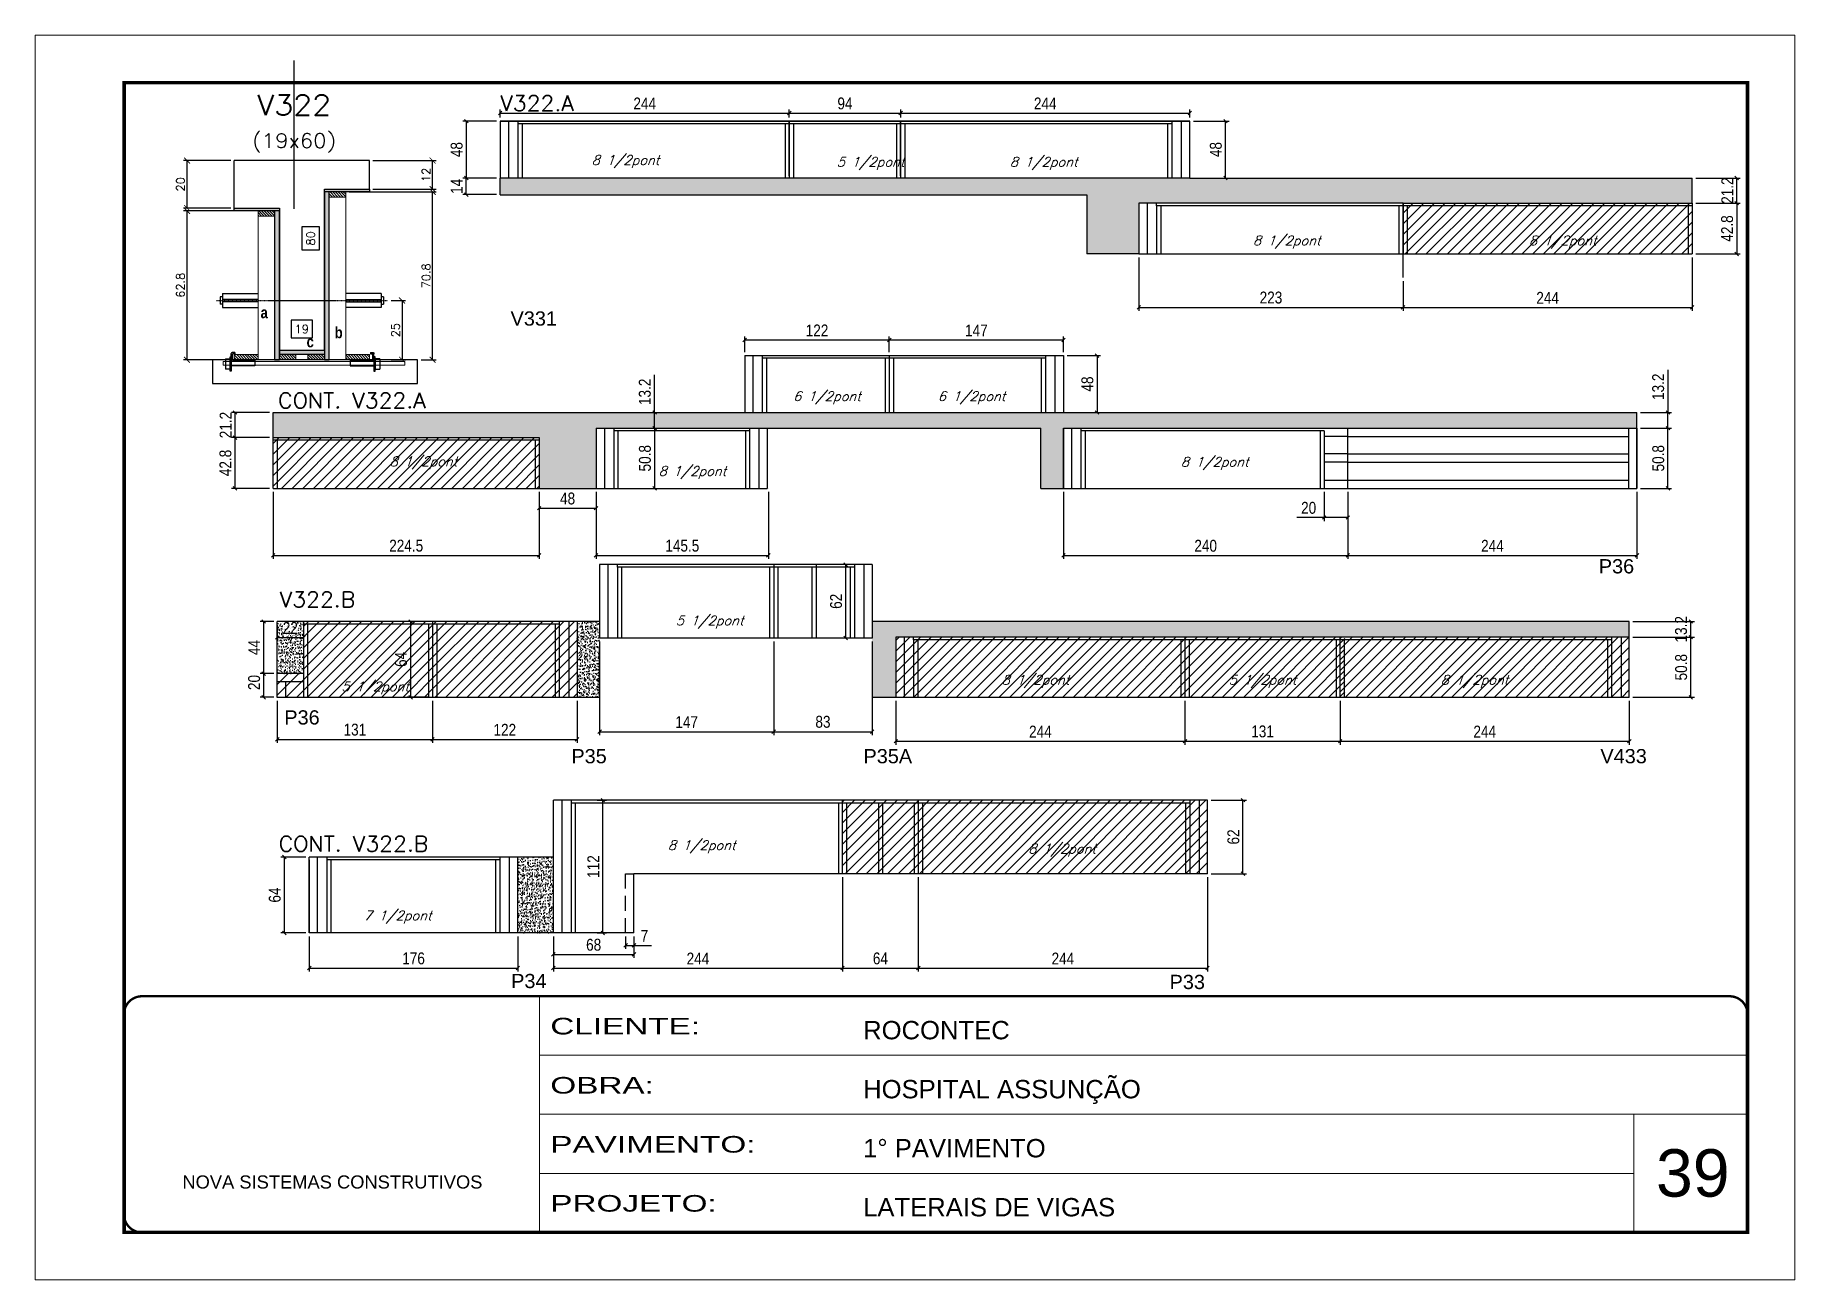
# Model space of a CAD drawing. Extents: x 137137 to 143418, y 10464 to 34486.
# Drawn here: x 140307 to 141792, y 23099 to 24149 of the extents above; entities that cross this region are included whole.
import ezdxf
from ezdxf.enums import TextEntityAlignment as Align

# ---------------------------------------------------------------- set-up
doc = ezdxf.new("R2010")
doc.units = 0
for name, pattern in [('CONTINUO', [0]), ('DASHED', [0.75, 0.5, -0.25]), ('HIDDEN', [0.375, 0.25, -0.125])]:
    doc.linetypes.add(name, pattern=pattern)
for name, color, linetype in [('5', 5, 'Continuous'), ('barrote', 251, 'Continuous'), ('COTA', 241, 'Continuous'), ('Cota Seção (2x)', 4, 'Continuous'), ('detalhes', 4, 'Continuous'), ('Painéis', 200, 'Continuous'), ('presilha', 1, 'Continuous'), ('SARR_2.2x7', 40, 'Continuous'), ('SARR_3.5x7', 81, 'Continuous'), ('TENSOR', 3, 'Continuous'), ('texto', 7, 'Continuous'), ('Texto de Titulo', 7, 'Continuous'), ('Texto Qtd Sarr', 242, 'Continuous')]:
    doc.layers.add(name, color=color, linetype=linetype)
for name, color, linetype, lineweight in [('CARIMBO', 255, 'Continuous', 9), ('CONCRETO', 251, 'Continuous', 25), ('Folhas', 255, 'Continuous', 9), ('Hachura', 251, 'Continuous', 9), ('Madeira', 126, 'Continuous', 18), ('SARRAFO DE PRESSAO', 251, 'DASHED', 9), ('SCO-___-LAJ', 2, 'Continuous', 0), ('Texto Seção', 7, 'Continuous', 15)]:
    doc.layers.add(name, color=color, linetype=linetype, lineweight=lineweight)
doc.styles.add('ARIAL', font='arial.ttf')
doc.styles.add('COTA TECNICA', font='techl___.ttf', dxfattribs={"height": 10})
doc.styles.add('REGUA-120', font='ROMANS.shx', dxfattribs={"height": 15})
doc.styles.add('Romans', font='romans.shx')
doc.styles.get("Standard").update_dxf_attribs({"font": 'arial.ttf'})
doc.styles.add('TECNICA', font='techb___.ttf', dxfattribs={"height": 10})
doc.styles.add('Tecnologia', font='')
doc.styles.get('Tecnologia').set_extended_font_data('Forgotten Futurist')
doc.dimstyles.new('Cota Seção (2x)', dxfattribs={"dimtxt": 7, "dimasz": 5, "dimexe": 3, "dimexo": 3, "dimgap": 2, "dimtad": 3, "dimdec": 1, "dimlfac": 0.5, "dimzin": 12, "dimdsep": 46, "dimtxsty": 'Romans', "dimblk": 'ARCHTICK', "dimcen": 0, "dimclrd": 4, "dimclre": 4, "dimclrt": 1, "dimadec": 1, "dimazin": 3, "dimtfac": 1, "dimtdec": 1, "dimtmove": 0, "dimatfit": 3, "dimldrblk": 'OBLIQUE', "dimfxl": 1, "dimtolj": 1, "dimtzin": 12, "dimarcsym": 0})
doc.dimstyles.new('Cota Seção interna', dxfattribs={"dimtxt": 7, "dimasz": 6, "dimexe": 0.18, "dimexo": 2, "dimgap": -4, "dimtad": 3, "dimdec": 1, "dimlfac": 0.5, "dimzin": 12, "dimdsep": 46, "dimtxsty": 'Romans', "dimblk": 'ARCHTICK', "dimcen": 0.09, "dimse1": 1, "dimse2": 1, "dimsd1": 1, "dimsd2": 1, "dimclrd": 180, "dimclre": 5, "dimclrt": 1, "dimadec": 0, "dimazin": 3, "dimtfac": 1, "dimtdec": 1, "dimtofl": 0, "dimtmove": 0, "dimatfit": 3, "dimldrblk": 'ARCHTICK', "dimfxl": 1, "dimtolj": 1, "dimtzin": 0, "dimarcsym": 0})
doc.dimstyles.new('PAINEL', dxfattribs={"dimtxt": 10, "dimasz": 3, "dimexe": 3, "dimexo": 3, "dimgap": 3, "dimtad": 1, "dimdec": 1, "dimzin": 12, "dimdsep": 46, "dimtxsty": 'COTA TECNICA', "dimblk1": 'OBLIQUE', "dimblk2": 'OBLIQUE', "dimsah": 1, "dimcen": 0.9, "dimclrd": 4, "dimclre": 4, "dimclrt": 240, "dimadec": 1, "dimazin": 3, "dimtfac": 1, "dimtdec": 1, "dimtmove": 0, "dimatfit": 3, "dimfxl": 1, "dimtolj": 1, "dimtzin": 12, "dimarcsym": 0})
pattern_1 = [(50, (-5789.775, 320.572), (5.46554007, -0.47817257), [0.5715, -6.2865]), (355, (-5789.775, 320.572), (-1.05730264, 5.73170536), [0.4572, -5.02921753]), (100.4514447, (-5789.3194, 320.532), (4.40823741, 5.25353256), [0.48570026, -5.34270734]), (46.1842, (-5789.775, 322.096), (8.13237123, -1.26126984), [0.85725, -9.42975]), (96.6355576, (-5789.097, 321.991), (7.12212402, 7.42278374), [0.7285507, -8.01406824]), (351.184151, (-5789.775, 322.096), (7.122124, 7.42278374), [0.685799, -7.54379196]), (21, (-5789.013, 321.715), (4.54843174, -3.06795595), [0.5715, -6.2865]), (326, (-5789.013, 321.715), (1.85406085, 5.52563898), [0.4572, -5.0292]), (71.451445, (-5788.634, 321.459), (6.40249258, 2.45768307), [0.48570026, -5.34269813]), (37.5, (-5789.7749, 320.5718), (0.092658098, 2.536651166), [0, -4.96824, 0, -5.1054, 0, -5.04825]), (7.5, (-5789.7749, 320.5718), (2.004589875, 3.005417245), [0, -2.91084, 0, -4.85394, 0, -1.92405]), (327.5, (-5791.4741, 320.5718), (4.067717855, -0.17186232), [0, -1.905, 0, -5.9436, 0, -7.8867]), (317.5, (-5792.236, 320.5718), (4.44387544, 0.76279473), [0, -2.4765, 0, -3.94716, 0, -5.6007])]
pattern_2 = [(50, (3235.1323, -6859.468), (5.46554007, -0.47817257), [0.5715, -6.2865]), (355, (3235.1323, -6859.468), (-1.05730264, 5.73170536), [0.4572, -5.02921753]), (100.4514447, (3235.588, -6859.508), (4.40823741, 5.25353256), [0.48570026, -5.34270734]), (46.1842, (3235.132, -6857.944), (8.13237123, -1.26126984), [0.85725, -9.42975]), (96.6355576, (3235.81, -6858.049), (7.122124, 7.42278374), [0.7285507, -8.01406824]), (351.184151, (3235.132, -6857.944), (7.122124, 7.42278374), [0.685799, -7.54379196]), (21, (3235.8943, -6858.325), (4.54843174, -3.06795595), [0.5715, -6.2865]), (326, (3235.8943, -6858.325), (1.85406085, 5.52563898), [0.4572, -5.0292]), (71.451445, (3236.2734, -6858.5807), (6.40249258, 2.45768307), [0.48570026, -5.34269813]), (37.5, (3235.1323, -6859.468), (0.092658098, 2.536651166), [0, -4.96824, 0, -5.1054, 0, -5.04825]), (7.5, (3235.1323, -6859.468), (2.004589875, 3.005417245), [0, -2.91084, 0, -4.85394, 0, -1.92405]), (327.5, (3233.433, -6859.468), (4.067717855, -0.17186232), [0, -1.905, 0, -5.9436, 0, -7.8867]), (317.5, (3232.671, -6859.468), (4.44387544, 0.76279473), [0, -2.4765, 0, -3.94716, 0, -5.6007])]
pattern_3 = [(45, (-1599.503, -8044.2146), (-4.49012806, 4.49012806), [])]
pattern_4 = [(45, (-1576.503, -8031.286), (-4.49012806, 4.49012806), [])]

msp = doc.modelspace()

# ---------------------------------------------------------------- texts
at = {"layer": '5', "linetype": 'Continuous'}
for s, rotation, p in [('V331', 0.00004, (140708.48, 23903.6)), ('P36', 0.00004, (141626.88, 23694.56)), ('P36', 359.99996, (140517.55, 23567.06)), ('P35', 359.99996, (140759.81, 23534.36)), ('P35A', 359.99996, (141006.34, 23534.36)), ('V433', 359.99996, (141628.23, 23534.36)), ('P34', 359.99996, (140708.97, 23344.68)), ('P33', 359.99996, (141264.67, 23343.89))]:
    msp.add_text(s, height=12, rotation=rotation, dxfattribs=at).set_placement(p)
at = {"layer": 'CARIMBO', "style": 'ARIAL'}
msp.add_text('39', height=40, dxfattribs=at).set_placement((141675.15, 23168.74))
at = {"layer": 'detalhes', "style": 'TECNICA'}
for s, p in [('a', (140497.51, 23909.81)), ('b', (140560.05, 23892.97)), ('c', (140536.32, 23885.28))]:
    msp.add_text(s, height=9.6, dxfattribs=at).set_placement(p)
at = {"layer": 'texto', "color": 2, "char_height": 8, "attachment_point": 5, "style": 'Romans'}
for s, insert in [('{\\Q19;\\C256;8 1/2pont}', (140805.55, 24041.94)), ('{\\Q19;\\C256;5 1/2pont}', (141012.35, 24040.4)), ('{\\Q19;\\C256;8 1/2pont}', (141158.42, 24040.4)), ('{\\Q19;\\C256;8 1/2pont}', (141363.53, 23974.08)), ('{\\Q19;\\C256;8 1/2pont}', (141596.47, 23974.08)), ('{\\Q19;\\C256;6 1/2pont}', (140975.51, 23842.68)), ('{\\Q19;\\C256;6 1/2pont}', (141097.58, 23842.68)), ('{\\Q19;\\C256;8 1/2pont}', (140634.99, 23787.7)), ('{\\Q19;\\C256;8 1/2pont}', (141302.73, 23787.3)), ('{\\Q19;\\C256;8 1/2pont}', (140861.95, 23779.59)), ('{\\Q19;\\C256;5 1/2pont}', (140876.54, 23653.44)), ('{\\Q19;\\C256;5 1/2pont}', (140594.17, 23597.86)), ('{\\Q19;\\C256;8 1/2pont}', (141151.56, 23603.44)), ('{\\Q19;\\C256;5 1/2pont}', (141343.11, 23603.44)), ('{\\Q19;\\C256;8 1/2pont}', (141522.06, 23603.44)), ('{\\Q19;\\C256;8 1/2pont}', (140869.8, 23463.91)), ('{\\Q19;\\C256;8 1/2pont}', (141173.97, 23461.03)), ('{\\Q19;\\C256;7 1/2pont}', (140613.24, 23404.65))]:
    msp.add_mtext(s, dxfattribs=dict(at, insert=insert))
at = {"layer": 'Texto Seção', "style": 'REGUA-120', "width": 1.05}
for s, p in [('V322.A', (140699.85, 24084.75)), ('CONT. V322.A', (140512.27, 23833.98)), ('V322.B', (140513.68, 23666.14)), ('CONT. V322.B', (140512.76, 23459.97))]:
    msp.add_text(s, height=13, dxfattribs=at).set_placement(p)

# ---------------------------------------------------------------- blocks, each defined once
blk = doc.blocks.new('9999999999')
at = {"color": 30, "linetype": 'CONTINUO'}
for p, q in [((98564.6, 34230.2), (98564.6, 34429.4)), ((98564.6, 34379.6), (99584, 34379.6)), ((98564.6, 34329.8), (99488, 34329.8)), ((99584, 34329.8), (99488, 34329.8)), ((99488, 34329.8), (99488, 34230.2)), ((98564.6, 34280), (99488, 34280))]:
    blk.add_line(p, q, dxfattribs=at)
at = {"color": 30, "linetype": 'CONTINUO', "const_width": 2}
blk.add_lwpolyline([(99584, 34230.2), (99584, 34414.4, 0.414214), (99569, 34429.4), (98229, 34429.4, 0.414214), (98214, 34414.4), (98214, 34245.2, 0.414214), (98229, 34230.2), (99584, 34230.2)], format="xyb", dxfattribs=at)
at = {"layer": 'Folhas'}
blk.add_lwpolyline([(98139, 34190.2), (99624, 34190.2), (99624, 35240.2), (98139, 35240.2)], close=True, dxfattribs=at)
at = {"layer": 'Folhas', "color": 30, "const_width": 3}
blk.add_lwpolyline([(98214, 34230.2), (99584, 34230.2), (99584, 35200.2), (98214, 35200.2)], close=True, dxfattribs=at)
at = {"color": 7, "linetype": 'Continuous', "ltscale": 5, "style": 'ARIAL'}
for s, height, p in [('ROCONTEC', 15.48, (98837.7, 34393.1)), ('HOSPITAL ASSUNÇÃO', 15.483, (98837.7, 34343.3)), ('1° PAVIMENTO', 15.483, (98837.7, 34293.5)), ('NOVA SISTEMAS CONSTRUTIVOS', 11.059, (98263.2, 34267.2)), ('LATERAIS DE VIGAS', 15.483, (98837.7, 34243.7))]:
    blk.add_text(s, height=height, dxfattribs=at).set_placement(p)
at = {"layer": 'Folhas', "color": 7, "style": 'Tecnologia', "width": 1.5}
for s, p in [('CLIENTE:', (98573.7, 34397.2)), ('OBRA:', (98573.7, 34347.3)), ('PAVIMENTO:', (98573.7, 34297.5)), ('PROJETO:', (98573.7, 34247.7))]:
    blk.add_text(s, height=14, dxfattribs=at).set_placement(p)
blk = doc.blocks.new('titulo1')
at = {"layer": 'Defpoints', "color": 252, "linetype": 'HIDDEN', "ltscale": 2}
blk.add_line((0, 0), (0, 125), dxfattribs=at)
at = {"layer": 'Defpoints', "style": 'Romans', "oblique": 15}
blk.add_attdef('FOLHA', text='', height=10, dxfattribs=at).set_placement((0, 15.6), align=Align.MIDDLE_CENTER)
at = {"layer": 'Texto Qtd Sarr', "color": 3, "style": 'Romans', "oblique": 15}
for tag, height, p in [('TITULO', 17, (0, 71.4)), ('SEÇÃO', 12, (0, 41.5))]:
    blk.add_attdef(tag, text='', height=height, dxfattribs=at).set_placement(p, align=Align.MIDDLE_CENTER)
blk = doc.blocks.new('*D1977')
at = {"layer": 'Cota Seção (2x)', "color": 180, "lineweight": -2, "transparency": 16777216}
for p, q in [((140547.3, 23986.8), (140532.3, 23986.8)), ((140532.3, 23986.8), (140532.3, 23967.5)), ((140547.3, 23967.5), (140547.3, 23986.8)), ((140532.3, 23967.5), (140547.3, 23967.5))]:
    blk.add_line(p, q, dxfattribs=at)
at = {"layer": 'Defpoints', "color": 0, "transparency": 16777216}
for p in [(140551.3, 24042.8), (140551.3, 24042.8), (140551.3, 23882.8)]:
    blk.add_point(p, dxfattribs=at)
at = {"layer": 'Cota Seção (2x)', "color": 1, "transparency": 16777216, "insert": (140539.8, 23977.2), "char_height": 7, "attachment_point": 5, "rotation": 90, "style": 'Romans'}
blk.add_mtext('\\A1;80', dxfattribs=at)
blk = doc.blocks.new('_ArchTick')
at = {"color": 0, "linetype": 'ByBlock', "const_width": 0.15}
blk.add_lwpolyline([(-0.5, -0.5), (0.5, 0.5)], dxfattribs=at)
blk = doc.blocks.new('PRESILHA METÁLICA 1')
at = {"layer": 'presilha'}
for p, q in [((0, 13), (6, 13)), ((0, 13), (0, 0)), ((6, 0), (0, 0)), ((6, 15.5), (7.5, 15.5)), ((6, -2.5), (6, 15.5)), ((6, 13), (6, 0)), ((7.5, 10.6), (7.5, 19.9)), ((7.5, 15.5), (7.5, -2.5)), ((37.5, 4.1), (7.5, 4.1)), ((12, 21), (8.6, 21)), ((9, 11.6), (9, 18.9)), ((12, 19.5), (9.6, 19.5)), ((37.5, 11), (9.6, 11)), ((12, 21), (12, 19.5)), ((37.5, 11), (37.5, 4.1)), ((7.5, -2.5), (6, -2.5))]:
    blk.add_line(p, q, dxfattribs=at)
for centre, radius, start, end in [((8.6, 19.9), 1.14, 90, 180), ((9.6, 18.9), 0.57, 90, 180), ((9.6, 11.6), 0.57, 180, 270)]:
    blk.add_arc(centre, radius, start, end, dxfattribs=at)
blk = doc.blocks.new('*D1978')
at = {"layer": 'Cota Seção (2x)', "color": 180, "lineweight": -2, "transparency": 16777216}
for p, q in [((140541.3, 23908.2), (140523.3, 23908.2)), ((140523.3, 23908.2), (140523.3, 23893.2)), ((140541.3, 23893.2), (140541.3, 23908.2)), ((140523.3, 23893.2), (140541.3, 23893.2))]:
    blk.add_line(p, q, dxfattribs=at)
at = {"layer": 'Defpoints', "color": 0, "transparency": 16777216}
for p in [(140551.3, 23889.2), (140513.3, 23874.8), (140551.3, 23874.8)]:
    blk.add_point(p, dxfattribs=at)
at = {"layer": 'Cota Seção (2x)', "color": 1, "transparency": 16777216, "insert": (140532.3, 23900.7), "char_height": 7, "attachment_point": 5, "style": 'Romans'}
blk.add_mtext('\\A1;19', dxfattribs=at)
blk = doc.blocks.new('*D1979')
at = {"layer": 'COTA', "color": 4, "lineweight": -2, "transparency": 16777216}
for p, q in [((140492.3, 24000.4), (140432.4, 24000.4)), ((140435.4, 24000.4), (140435.4, 23874.8)), ((140492.3, 23874.8), (140432.4, 23874.8))]:
    blk.add_line(p, q, dxfattribs=at)
at = {"layer": 'Defpoints', "color": 0, "transparency": 16777216}
for p in [(140495.3, 24000.4), (140435.4, 23874.8), (140495.3, 23874.8)]:
    blk.add_point(p, dxfattribs=at)
at = {"layer": 'COTA', "color": 4, "lineweight": -2, "transparency": 16777216, "xscale": 5, "yscale": 5, "zscale": 5}
for p, rotation in [((140435.4, 24000.4), 90), ((140435.4, 23874.8), 270)]:
    blk.add_blockref('_ArchTick', p, dxfattribs=dict(at, rotation=rotation))
at = {"layer": 'COTA', "color": 1, "transparency": 16777216, "insert": (140429.9, 23937.6), "char_height": 7, "attachment_point": 5, "rotation": 90, "style": 'Romans'}
blk.add_mtext('\\A1;62.8', dxfattribs=at)
blk = doc.blocks.new('_Oblique')
at = {"color": 0, "linetype": 'ByBlock', "lineweight": -2}
blk.add_line((-0.5, -0.5), (0.5, 0.5), dxfattribs=at)
blk = doc.blocks.new('*D1980')
at = {"layer": 'COTA', "color": 4, "lineweight": -2, "transparency": 16777216}
for p, q in [((140607.6, 23924.8), (140619.9, 23924.8)), ((140616.9, 23924.8), (140616.9, 23874.8)), ((140607.6, 23874.8), (140619.9, 23874.8))]:
    blk.add_line(p, q, dxfattribs=at)
at = {"layer": 'Defpoints', "color": 0, "transparency": 16777216}
for p in [(140604.6, 23924.8), (140604.6, 23874.8), (140616.9, 23874.8)]:
    blk.add_point(p, dxfattribs=at)
at = {"layer": 'COTA', "color": 4, "lineweight": -2, "transparency": 16777216, "xscale": 5, "yscale": 5, "zscale": 5}
for p, rotation in [((140616.9, 23924.8), 90), ((140616.9, 23874.8), 270)]:
    blk.add_blockref('_ArchTick', p, dxfattribs=dict(at, rotation=rotation))
at = {"layer": 'COTA', "color": 1, "transparency": 16777216, "insert": (140611.4, 23899.8), "char_height": 7, "attachment_point": 5, "rotation": 90, "style": 'Romans'}
blk.add_mtext('\\A1;25', dxfattribs=at)
blk = doc.blocks.new('*D1981')
at = {"layer": 'COTA', "color": 4, "lineweight": -2, "transparency": 16777216}
for p, q in [((140472.3, 24042.8), (140432.4, 24042.8)), ((140435.4, 24042.8), (140435.4, 24002.8)), ((140472.3, 24002.8), (140432.4, 24002.8))]:
    blk.add_line(p, q, dxfattribs=at)
at = {"layer": 'Defpoints', "color": 0, "transparency": 16777216}
for p in [(140475.3, 24042.8), (140435.4, 24002.8), (140475.3, 24002.8)]:
    blk.add_point(p, dxfattribs=at)
at = {"layer": 'COTA', "color": 4, "lineweight": -2, "transparency": 16777216, "xscale": 5, "yscale": 5, "zscale": 5}
for p, rotation in [((140435.4, 24042.8), 90), ((140435.4, 24002.8), 270)]:
    blk.add_blockref('_ArchTick', p, dxfattribs=dict(at, rotation=rotation))
at = {"layer": 'COTA', "color": 1, "transparency": 16777216, "insert": (140429.9, 24022.8), "char_height": 7, "attachment_point": 5, "rotation": 90, "style": 'Romans'}
blk.add_mtext('\\A1;20', dxfattribs=at)
blk = doc.blocks.new('*D1982')
at = {"layer": 'COTA', "color": 4, "lineweight": -2, "transparency": 16777216}
for p, q in [((140572.3, 24016.4), (140645.7, 24016.4)), ((140642.7, 23874.8), (140642.7, 24016.4)), ((140632.9, 23874.8), (140645.7, 23874.8))]:
    blk.add_line(p, q, dxfattribs=at)
at = {"layer": 'Defpoints', "color": 0, "transparency": 16777216}
for p in [(140569.3, 24016.4), (140642.7, 24016.4), (140629.9, 23874.8)]:
    blk.add_point(p, dxfattribs=at)
at = {"layer": 'COTA', "color": 4, "lineweight": -2, "transparency": 16777216, "xscale": 5, "yscale": 5, "zscale": 5}
for p, rotation in [((140642.7, 24016.4), 90), ((140642.7, 23874.8), 270)]:
    blk.add_blockref('_ArchTick', p, dxfattribs=dict(at, rotation=rotation))
at = {"layer": 'COTA', "color": 1, "transparency": 16777216, "insert": (140637.2, 23945.6), "char_height": 7, "attachment_point": 5, "rotation": 90, "style": 'Romans'}
blk.add_mtext('\\A1;70.8', dxfattribs=at)
blk = doc.blocks.new('*D1983')
at = {"layer": 'COTA', "color": 4, "lineweight": -2, "transparency": 16777216}
for p, q in [((140592.3, 24042.8), (140645.7, 24042.8)), ((140642.7, 24018.8), (140642.7, 24042.8)), ((140592.3, 24018.8), (140645.7, 24018.8))]:
    blk.add_line(p, q, dxfattribs=at)
at = {"layer": 'Defpoints', "color": 0, "transparency": 16777216}
for p in [(140589.3, 24042.8), (140642.7, 24042.8), (140589.3, 24018.8)]:
    blk.add_point(p, dxfattribs=at)
at = {"layer": 'COTA', "color": 4, "lineweight": -2, "transparency": 16777216, "xscale": 5, "yscale": 5, "zscale": 5}
for p, rotation in [((140642.7, 24042.8), 90), ((140642.7, 24018.8), 270)]:
    blk.add_blockref('_ArchTick', p, dxfattribs=dict(at, rotation=rotation))
at = {"layer": 'COTA', "color": 1, "transparency": 16777216, "insert": (140637.2, 24030.8), "char_height": 7, "attachment_point": 5, "rotation": 90, "style": 'Romans'}
blk.add_mtext('\\A1;12', dxfattribs=at)
blk = doc.blocks.new('*D1984')
at = {"layer": 'COTA', "color": 4, "linetype": 'ByBlock', "lineweight": -2, "transparency": 16777216}
for p, q in [((141705.7, 23961.1), (141705.7, 23916)), ((141461.7, 23941.1), (141461.7, 23916)), ((141461.7, 23919), (141705.7, 23919))]:
    blk.add_line(p, q, dxfattribs=at)
at = {"layer": 'Defpoints', "color": 0, "linetype": 'ByBlock', "transparency": 16777216}
for p in [(141705.7, 23964.1), (141461.7, 23944.1), (141705.7, 23919)]:
    blk.add_point(p, dxfattribs=at)
at = {"layer": 'COTA', "color": 4, "linetype": 'ByBlock', "lineweight": -2, "transparency": 16777216, "xscale": 3, "yscale": 3, "zscale": 3, "rotation": 180}
blk.add_blockref('_Oblique', (141461.7, 23919), dxfattribs=at)
at = {"layer": 'COTA', "color": 4, "linetype": 'ByBlock', "lineweight": -2, "transparency": 16777216, "xscale": 3, "yscale": 3, "zscale": 3}
blk.add_blockref('_Oblique', (141705.7, 23919), dxfattribs=at)
at = {"layer": 'COTA', "color": 240, "linetype": 'ByBlock', "transparency": 16777216, "insert": (141583.7, 23927), "char_height": 10, "attachment_point": 5, "style": 'COTA TECNICA'}
blk.add_mtext('\\A1;244', dxfattribs=at)
blk = doc.blocks.new('*D1985')
at = {"layer": 'COTA', "color": 4, "linetype": 'ByBlock', "lineweight": -2, "transparency": 16777216}
for p, q in [((141415.1, 23763.3), (141415.1, 23706.7)), ((141659.1, 23763.3), (141659.1, 23706.7)), ((141415.1, 23709.7), (141659.1, 23709.7))]:
    blk.add_line(p, q, dxfattribs=at)
at = {"layer": 'Defpoints', "color": 0, "linetype": 'ByBlock', "transparency": 16777216}
for p in [(141415.1, 23766.3), (141659.1, 23766.3), (141659.1, 23709.7)]:
    blk.add_point(p, dxfattribs=at)
at = {"layer": 'COTA', "color": 4, "linetype": 'ByBlock', "lineweight": -2, "transparency": 16777216, "xscale": 3, "yscale": 3, "zscale": 3, "rotation": 180}
blk.add_blockref('_Oblique', (141415.1, 23709.7), dxfattribs=at)
at = {"layer": 'COTA', "color": 4, "linetype": 'ByBlock', "lineweight": -2, "transparency": 16777216, "xscale": 3, "yscale": 3, "zscale": 3}
blk.add_blockref('_Oblique', (141659.1, 23709.7), dxfattribs=at)
at = {"layer": 'COTA', "color": 240, "linetype": 'ByBlock', "transparency": 16777216, "insert": (141537.1, 23717.8), "char_height": 10, "attachment_point": 5, "style": 'COTA TECNICA'}
blk.add_mtext('\\A1;244', dxfattribs=at)
blk = doc.blocks.new('*D1986')
at = {"layer": 'COTA', "color": 4, "linetype": 'ByBlock', "lineweight": -2, "transparency": 16777216}
for p, q in [((140696.7, 24028.1), (140668.1, 24028.1)), ((140671.1, 24014.1), (140671.1, 24028.1)), ((140696.7, 24014.1), (140668.1, 24014.1))]:
    blk.add_line(p, q, dxfattribs=at)
at = {"layer": 'Defpoints', "color": 0, "linetype": 'ByBlock', "transparency": 16777216}
for p in [(140671.1, 24028.1), (140699.7, 24028.1), (140699.7, 24014.1)]:
    blk.add_point(p, dxfattribs=at)
at = {"layer": 'COTA', "color": 4, "linetype": 'ByBlock', "lineweight": -2, "transparency": 16777216, "xscale": 3, "yscale": 3, "zscale": 3}
for p, rotation in [((140671.1, 24028.1), 90), ((140671.1, 24014.1), 270)]:
    blk.add_blockref('_Oblique', p, dxfattribs=dict(at, rotation=rotation))
at = {"layer": 'COTA', "color": 240, "linetype": 'ByBlock', "transparency": 16777216, "insert": (140663, 24021.1), "char_height": 10, "attachment_point": 5, "rotation": 90, "style": 'COTA TECNICA'}
blk.add_mtext('\\A1;14', dxfattribs=at)
blk = doc.blocks.new('*D1987')
at = {"layer": 'COTA', "color": 4, "linetype": 'ByBlock', "lineweight": -2, "transparency": 16777216}
for p, q in [((141708.7, 24028.1), (141746.3, 24028.1)), ((141743.3, 24006.9), (141743.3, 24028.1)), ((141708.7, 24006.9), (141746.3, 24006.9))]:
    blk.add_line(p, q, dxfattribs=at)
at = {"layer": 'Defpoints', "color": 0, "linetype": 'ByBlock', "transparency": 16777216}
for p in [(141705.7, 24028.1), (141743.3, 24028.1), (141705.7, 24006.9)]:
    blk.add_point(p, dxfattribs=at)
at = {"layer": 'COTA', "color": 4, "linetype": 'ByBlock', "lineweight": -2, "transparency": 16777216, "xscale": 3, "yscale": 3, "zscale": 3}
for p, rotation in [((141743.3, 24028.1), 90), ((141743.3, 24006.9), 270)]:
    blk.add_blockref('_Oblique', p, dxfattribs=dict(at, rotation=rotation))
at = {"layer": 'COTA', "color": 240, "linetype": 'ByBlock', "transparency": 16777216, "insert": (141735.3, 24017.5), "char_height": 10, "attachment_point": 5, "rotation": 90, "style": 'COTA TECNICA'}
blk.add_mtext('\\A1;21.2', dxfattribs=at)
blk = doc.blocks.new('*D1988')
at = {"layer": 'COTA', "color": 4, "linetype": 'ByBlock', "lineweight": -2, "transparency": 16777216}
for p, q in [((140508.1, 23763.3), (140508.1, 23706.7)), ((140732.6, 23763.3), (140732.6, 23706.7)), ((140508.1, 23709.7), (140732.6, 23709.7))]:
    blk.add_line(p, q, dxfattribs=at)
at = {"layer": 'Defpoints', "color": 0, "linetype": 'ByBlock', "transparency": 16777216}
for p in [(140508.1, 23766.3), (140732.6, 23766.3), (140732.6, 23709.7)]:
    blk.add_point(p, dxfattribs=at)
at = {"layer": 'COTA', "color": 4, "linetype": 'ByBlock', "lineweight": -2, "transparency": 16777216, "xscale": 3, "yscale": 3, "zscale": 3, "rotation": 180}
blk.add_blockref('_Oblique', (140508.1, 23709.7), dxfattribs=at)
at = {"layer": 'COTA', "color": 4, "linetype": 'ByBlock', "lineweight": -2, "transparency": 16777216, "xscale": 3, "yscale": 3, "zscale": 3}
blk.add_blockref('_Oblique', (140732.6, 23709.7), dxfattribs=at)
at = {"layer": 'COTA', "color": 240, "linetype": 'ByBlock', "transparency": 16777216, "insert": (140620.4, 23717.9), "char_height": 10, "attachment_point": 5, "style": 'COTA TECNICA'}
blk.add_mtext('\\A1;224.5', dxfattribs=at)
blk = doc.blocks.new('*D1995')
at = {"layer": 'COTA', "color": 4, "lineweight": -2, "transparency": 16777216}
for p, q in [((141238.7, 23961.1), (141238.7, 23916)), ((141461.7, 23941.1), (141461.7, 23916)), ((141238.7, 23919), (141461.7, 23919))]:
    blk.add_line(p, q, dxfattribs=at)
at = {"layer": 'Defpoints', "color": 0, "transparency": 16777216}
for p in [(141238.7, 23964.1), (141461.7, 23944.1), (141461.7, 23919)]:
    blk.add_point(p, dxfattribs=at)
at = {"layer": 'COTA', "color": 4, "lineweight": -2, "transparency": 16777216, "xscale": 3, "yscale": 3, "zscale": 3, "rotation": 180}
blk.add_blockref('_Oblique', (141238.7, 23919), dxfattribs=at)
at = {"layer": 'COTA', "color": 4, "lineweight": -2, "transparency": 16777216, "xscale": 3, "yscale": 3, "zscale": 3}
blk.add_blockref('_Oblique', (141461.7, 23919), dxfattribs=at)
at = {"layer": 'COTA', "color": 240, "transparency": 16777216, "insert": (141350.2, 23927.2), "char_height": 10, "attachment_point": 5, "style": 'COTA TECNICA'}
blk.add_mtext('\\A1;223', dxfattribs=at)
blk = doc.blocks.new('*D1989')
at = {"layer": 'COTA', "color": 4, "lineweight": -2, "transparency": 16777216}
for p, q in [((141708.7, 24006.9), (141746.3, 24006.9)), ((141743.3, 24006.9), (141743.3, 23964.1)), ((141708.7, 23964.1), (141746.3, 23964.1))]:
    blk.add_line(p, q, dxfattribs=at)
at = {"layer": 'Defpoints', "color": 0, "transparency": 16777216}
for p in [(141705.7, 24006.9), (141705.7, 23964.1), (141743.3, 23964.1)]:
    blk.add_point(p, dxfattribs=at)
at = {"layer": 'COTA', "color": 4, "lineweight": -2, "transparency": 16777216, "xscale": 3, "yscale": 3, "zscale": 3}
for p, rotation in [((141743.3, 24006.9), 90), ((141743.3, 23964.1), 270)]:
    blk.add_blockref('_Oblique', p, dxfattribs=dict(at, rotation=rotation))
at = {"layer": 'COTA', "color": 240, "transparency": 16777216, "insert": (141735.2, 23985.5), "char_height": 10, "attachment_point": 5, "rotation": 90, "style": 'COTA TECNICA'}
blk.add_mtext('\\A1;42.8', dxfattribs=at)
blk = doc.blocks.new('*D1976')
at = {"layer": 'COTA', "color": 4, "lineweight": -2, "transparency": 16777216}
for p, q in [((140811.1, 23817.1), (140833, 23817.1)), ((140830, 23817.1), (140830, 23766.3)), ((140811.1, 23766.3), (140833, 23766.3))]:
    blk.add_line(p, q, dxfattribs=at)
at = {"layer": 'Defpoints', "color": 0, "transparency": 16777216}
for p in [(140808.1, 23817.1), (140808.1, 23766.3), (140830, 23766.3)]:
    blk.add_point(p, dxfattribs=at)
at = {"layer": 'COTA', "color": 4, "lineweight": -2, "transparency": 16777216, "xscale": 3, "yscale": 3, "zscale": 3}
for p, rotation in [((140830, 23817.1), 90), ((140830, 23766.3), 270)]:
    blk.add_blockref('_Oblique', p, dxfattribs=dict(at, rotation=rotation))
at = {"layer": 'COTA', "color": 240, "transparency": 16777216, "insert": (140821.9, 23791.7), "char_height": 10, "attachment_point": 5, "rotation": 90, "style": 'COTA TECNICA'}
blk.add_mtext('\\A1;50.8', dxfattribs=at)
blk = doc.blocks.new('*D1990')
at = {"layer": 'COTA', "color": 4, "lineweight": -2, "transparency": 16777216}
for p, q in [((140505.1, 23809.1), (140473, 23809.1)), ((140476, 23766.3), (140476, 23809.1)), ((140505.1, 23766.3), (140473, 23766.3))]:
    blk.add_line(p, q, dxfattribs=at)
at = {"layer": 'Defpoints', "color": 0, "transparency": 16777216}
for p in [(140476, 23809.1), (140508.1, 23809.1), (140508.1, 23766.3)]:
    blk.add_point(p, dxfattribs=at)
at = {"layer": 'COTA', "color": 4, "lineweight": -2, "transparency": 16777216, "xscale": 3, "yscale": 3, "zscale": 3}
for p, rotation in [((140476, 23809.1), 90), ((140476, 23766.3), 270)]:
    blk.add_blockref('_Oblique', p, dxfattribs=dict(at, rotation=rotation))
at = {"layer": 'COTA', "color": 240, "transparency": 16777216, "insert": (140467.9, 23787.7), "char_height": 10, "attachment_point": 5, "rotation": 90, "style": 'COTA TECNICA'}
blk.add_mtext('\\A1;42.8', dxfattribs=at)
blk = doc.blocks.new('*D1991')
at = {"layer": 'COTA', "color": 4, "lineweight": -2, "transparency": 16777216}
for p, q in [((140505.1, 23830.3), (140473, 23830.3)), ((140476, 23809.1), (140476, 23830.3)), ((140505.1, 23809.1), (140473, 23809.1))]:
    blk.add_line(p, q, dxfattribs=at)
at = {"layer": 'Defpoints', "color": 0, "transparency": 16777216}
for p in [(140476, 23830.3), (140508.1, 23830.3), (140508.1, 23809.1)]:
    blk.add_point(p, dxfattribs=at)
at = {"layer": 'COTA', "color": 4, "lineweight": -2, "transparency": 16777216, "xscale": 3, "yscale": 3, "zscale": 3}
for p, rotation in [((140476, 23830.3), 90), ((140476, 23809.1), 270)]:
    blk.add_blockref('_Oblique', p, dxfattribs=dict(at, rotation=rotation))
at = {"layer": 'COTA', "color": 240, "transparency": 16777216, "insert": (140468, 23819.7), "char_height": 10, "attachment_point": 5, "rotation": 90, "style": 'COTA TECNICA'}
blk.add_mtext('\\A1;21.2', dxfattribs=at)
blk = doc.blocks.new('*D1992')
at = {"layer": 'COTA', "color": 4, "lineweight": -2, "ltscale": 25, "transparency": 16777216}
for p, q in [((141662.1, 23817.1), (141688.2, 23817.1)), ((141685.2, 23766.3), (141685.2, 23817.1)), ((141662.1, 23766.3), (141688.2, 23766.3))]:
    blk.add_line(p, q, dxfattribs=at)
at = {"layer": 'Defpoints', "color": 0, "ltscale": 25, "transparency": 16777216}
for p in [(141659.1, 23817.1), (141685.2, 23817.1), (141659.1, 23766.3)]:
    blk.add_point(p, dxfattribs=at)
at = {"layer": 'COTA', "color": 4, "lineweight": -2, "ltscale": 25, "transparency": 16777216, "xscale": 3, "yscale": 3, "zscale": 3}
for p, rotation in [((141685.2, 23817.1), 90), ((141685.2, 23766.3), 270)]:
    blk.add_blockref('_Oblique', p, dxfattribs=dict(at, rotation=rotation))
at = {"layer": 'COTA', "color": 240, "ltscale": 25, "transparency": 16777216, "insert": (141677.1, 23791.7), "char_height": 10, "attachment_point": 5, "rotation": 90, "style": 'COTA TECNICA'}
blk.add_mtext('\\A1;50.8', dxfattribs=at)
blk = doc.blocks.new('*D1993')
at = {"layer": 'COTA', "color": 4, "lineweight": -2, "ltscale": 25, "transparency": 16777216}
for p, q in [((141685.2, 23866.4), (141685.2, 23830.3)), ((141662.1, 23830.3), (141688.2, 23830.3)), ((141685.2, 23817.1), (141685.2, 23830.3)), ((141662.1, 23817.1), (141688.2, 23817.1))]:
    blk.add_line(p, q, dxfattribs=at)
at = {"layer": 'Defpoints', "color": 0, "ltscale": 25, "transparency": 16777216}
for p in [(141659.1, 23830.3), (141685.2, 23830.3), (141659.1, 23817.1)]:
    blk.add_point(p, dxfattribs=at)
at = {"layer": 'COTA', "color": 4, "lineweight": -2, "ltscale": 25, "transparency": 16777216, "xscale": 3, "yscale": 3, "zscale": 3}
for p, rotation in [((141685.2, 23830.3), 90), ((141685.2, 23817.1), 270)]:
    blk.add_blockref('_Oblique', p, dxfattribs=dict(at, rotation=rotation))
at = {"layer": 'COTA', "color": 240, "ltscale": 25, "transparency": 16777216, "insert": (141677, 23852), "char_height": 10, "attachment_point": 5, "rotation": 90, "style": 'COTA TECNICA'}
blk.add_mtext('\\A1;13.2', dxfattribs=at)
blk = doc.blocks.new('*D1994')
at = {"layer": 'COTA', "color": 4, "lineweight": -2, "ltscale": 25, "transparency": 16777216}
for p, q in [((141175.1, 23763.3), (141175.1, 23706.7)), ((141415.1, 23763.3), (141415.1, 23706.7)), ((141175.1, 23709.7), (141415.1, 23709.7))]:
    blk.add_line(p, q, dxfattribs=at)
at = {"layer": 'Defpoints', "color": 0, "ltscale": 25, "transparency": 16777216}
for p in [(141175.1, 23766.3), (141415.1, 23766.3), (141415.1, 23709.7)]:
    blk.add_point(p, dxfattribs=at)
at = {"layer": 'COTA', "color": 4, "lineweight": -2, "ltscale": 25, "transparency": 16777216, "xscale": 3, "yscale": 3, "zscale": 3, "rotation": 180}
blk.add_blockref('_Oblique', (141175.1, 23709.7), dxfattribs=at)
at = {"layer": 'COTA', "color": 4, "lineweight": -2, "ltscale": 25, "transparency": 16777216, "xscale": 3, "yscale": 3, "zscale": 3}
blk.add_blockref('_Oblique', (141415.1, 23709.7), dxfattribs=at)
at = {"layer": 'COTA', "color": 240, "ltscale": 25, "transparency": 16777216, "insert": (141295.1, 23717.8), "char_height": 10, "attachment_point": 5, "style": 'COTA TECNICA'}
blk.add_mtext('\\A1;240', dxfattribs=at)
blk = doc.blocks.new('*D1996')
at = {"layer": 'COTA', "color": 4, "lineweight": -2, "ltscale": 25, "transparency": 16777216}
for p, q in [((140830, 23830.3), (140830, 23862)), ((140783.6, 23830.3), (140833, 23830.3)), ((140830, 23817.1), (140830, 23830.3)), ((140783.6, 23817.1), (140833, 23817.1))]:
    blk.add_line(p, q, dxfattribs=at)
at = {"layer": 'Defpoints', "color": 0, "ltscale": 25, "transparency": 16777216}
for p in [(140780.6, 23830.3), (140830, 23830.3), (140780.6, 23817.1)]:
    blk.add_point(p, dxfattribs=at)
at = {"layer": 'COTA', "color": 4, "lineweight": -2, "ltscale": 25, "transparency": 16777216, "xscale": 3, "yscale": 3, "zscale": 3}
for p, rotation in [((140830, 23830.3), 90), ((140830, 23817.1), 270)]:
    blk.add_blockref('_Oblique', p, dxfattribs=dict(at, rotation=rotation))
at = {"layer": 'COTA', "color": 240, "ltscale": 25, "transparency": 16777216, "insert": (140821.8, 23847.7), "char_height": 10, "attachment_point": 5, "rotation": 90, "style": 'COTA TECNICA'}
blk.add_mtext('\\A1;13.2', dxfattribs=at)
blk = doc.blocks.new('*D1997')
at = {"layer": 'COTA', "color": 4, "lineweight": -2, "ltscale": 25, "transparency": 16777216}
for p, q in [((141395.1, 23763.3), (141395.1, 23738.7)), ((141415.1, 23763.3), (141415.1, 23738.7)), ((141395.1, 23741.7), (141371.9, 23741.7)), ((141415.1, 23741.7), (141395.1, 23741.7))]:
    blk.add_line(p, q, dxfattribs=at)
at = {"layer": 'Defpoints', "color": 0, "ltscale": 25, "transparency": 16777216}
for p in [(141395.1, 23766.3), (141415.1, 23766.3), (141395.1, 23741.7)]:
    blk.add_point(p, dxfattribs=at)
at = {"layer": 'COTA', "color": 4, "lineweight": -2, "ltscale": 25, "transparency": 16777216, "xscale": 3, "yscale": 3, "zscale": 3, "rotation": 180}
blk.add_blockref('_Oblique', (141395.1, 23741.7), dxfattribs=at)
at = {"layer": 'COTA', "color": 4, "lineweight": -2, "ltscale": 25, "transparency": 16777216, "xscale": 3, "yscale": 3, "zscale": 3}
blk.add_blockref('_Oblique', (141415.1, 23741.7), dxfattribs=at)
at = {"layer": 'COTA', "color": 240, "ltscale": 25, "transparency": 16777216, "insert": (141382, 23749.8), "char_height": 10, "attachment_point": 5, "style": 'COTA TECNICA'}
blk.add_mtext('\\A1;20', dxfattribs=at)
blk = doc.blocks.new('*D1998')
at = {"layer": 'COTA', "color": 4, "lineweight": -2, "ltscale": 25, "transparency": 16777216}
for p, q in [((140696.7, 24076.1), (140668.1, 24076.1)), ((140671.1, 24076.1), (140671.1, 24028.1)), ((140696.7, 24028.1), (140668.1, 24028.1))]:
    blk.add_line(p, q, dxfattribs=at)
at = {"layer": 'Defpoints', "color": 0, "ltscale": 25, "transparency": 16777216}
for p in [(140699.7, 24076.1), (140671.1, 24028.1), (140699.7, 24028.1)]:
    blk.add_point(p, dxfattribs=at)
at = {"layer": 'COTA', "color": 4, "lineweight": -2, "ltscale": 25, "transparency": 16777216, "xscale": 3, "yscale": 3, "zscale": 3}
for p, rotation in [((140671.1, 24076.1), 90), ((140671.1, 24028.1), 270)]:
    blk.add_blockref('_Oblique', p, dxfattribs=dict(at, rotation=rotation))
at = {"layer": 'COTA', "color": 240, "ltscale": 25, "transparency": 16777216, "insert": (140663, 24052.1), "char_height": 10, "attachment_point": 5, "rotation": 90, "style": 'COTA TECNICA'}
blk.add_mtext('\\A1;48', dxfattribs=at)
blk = doc.blocks.new('*D1999')
at = {"layer": 'COTA', "color": 4, "lineweight": -2, "ltscale": 25, "transparency": 16777216}
for p, q in [((140699.7, 24079.1), (140699.7, 24085.9)), ((140699.7, 24082.9), (140943.7, 24082.9)), ((140943.7, 24079.1), (140943.7, 24085.9))]:
    blk.add_line(p, q, dxfattribs=at)
at = {"layer": 'Defpoints', "color": 0, "ltscale": 25, "transparency": 16777216}
for p in [(140699.7, 24076.1), (140943.7, 24082.9), (140943.7, 24076.1)]:
    blk.add_point(p, dxfattribs=at)
at = {"layer": 'COTA', "color": 4, "lineweight": -2, "ltscale": 25, "transparency": 16777216, "xscale": 3, "yscale": 3, "zscale": 3, "rotation": 180}
blk.add_blockref('_Oblique', (140699.7, 24082.9), dxfattribs=at)
at = {"layer": 'COTA', "color": 4, "lineweight": -2, "ltscale": 25, "transparency": 16777216, "xscale": 3, "yscale": 3, "zscale": 3}
blk.add_blockref('_Oblique', (140943.7, 24082.9), dxfattribs=at)
at = {"layer": 'COTA', "color": 240, "ltscale": 25, "transparency": 16777216, "insert": (140821.7, 24091), "char_height": 10, "attachment_point": 5, "style": 'COTA TECNICA'}
blk.add_mtext('\\A1;244', dxfattribs=at)
blk = doc.blocks.new('*D2000')
at = {"layer": 'COTA', "color": 4, "lineweight": -2, "ltscale": 25, "transparency": 16777216}
for p, q in [((140943.7, 24079.1), (140943.7, 24085.9)), ((140943.7, 24082.9), (141037.7, 24082.9)), ((141037.7, 24079.1), (141037.7, 24085.9))]:
    blk.add_line(p, q, dxfattribs=at)
at = {"layer": 'Defpoints', "color": 0, "ltscale": 25, "transparency": 16777216}
for p in [(140943.7, 24076.1), (141037.7, 24082.9), (141037.7, 24076.1)]:
    blk.add_point(p, dxfattribs=at)
at = {"layer": 'COTA', "color": 4, "lineweight": -2, "ltscale": 25, "transparency": 16777216, "xscale": 3, "yscale": 3, "zscale": 3, "rotation": 180}
blk.add_blockref('_Oblique', (140943.7, 24082.9), dxfattribs=at)
at = {"layer": 'COTA', "color": 4, "lineweight": -2, "ltscale": 25, "transparency": 16777216, "xscale": 3, "yscale": 3, "zscale": 3}
blk.add_blockref('_Oblique', (141037.7, 24082.9), dxfattribs=at)
at = {"layer": 'COTA', "color": 240, "ltscale": 25, "transparency": 16777216, "insert": (140990.7, 24091), "char_height": 10, "attachment_point": 5, "style": 'COTA TECNICA'}
blk.add_mtext('\\A1;94', dxfattribs=at)
blk = doc.blocks.new('*D2001')
at = {"layer": 'COTA', "color": 4, "lineweight": -2, "ltscale": 25, "transparency": 16777216}
for p, q in [((141037.7, 24079.1), (141037.7, 24085.9)), ((141037.7, 24082.9), (141281.7, 24082.9)), ((141281.7, 24079.1), (141281.7, 24085.9))]:
    blk.add_line(p, q, dxfattribs=at)
at = {"layer": 'Defpoints', "color": 0, "ltscale": 25, "transparency": 16777216}
for p in [(141037.7, 24076.1), (141281.7, 24082.9), (141281.7, 24076.1)]:
    blk.add_point(p, dxfattribs=at)
at = {"layer": 'COTA', "color": 4, "lineweight": -2, "ltscale": 25, "transparency": 16777216, "xscale": 3, "yscale": 3, "zscale": 3, "rotation": 180}
blk.add_blockref('_Oblique', (141037.7, 24082.9), dxfattribs=at)
at = {"layer": 'COTA', "color": 4, "lineweight": -2, "ltscale": 25, "transparency": 16777216, "xscale": 3, "yscale": 3, "zscale": 3}
blk.add_blockref('_Oblique', (141281.7, 24082.9), dxfattribs=at)
at = {"layer": 'COTA', "color": 240, "ltscale": 25, "transparency": 16777216, "insert": (141159.7, 24091), "char_height": 10, "attachment_point": 5, "style": 'COTA TECNICA'}
blk.add_mtext('\\A1;244', dxfattribs=at)
blk = doc.blocks.new('*D2002')
at = {"layer": 'COTA', "color": 4, "lineweight": -2, "ltscale": 25, "transparency": 16777216}
for p, q in [((140732.6, 23763.3), (140732.6, 23746.6)), ((140780.6, 23763.3), (140780.6, 23746.6)), ((140732.6, 23749.6), (140780.6, 23749.6))]:
    blk.add_line(p, q, dxfattribs=at)
at = {"layer": 'Defpoints', "color": 0, "ltscale": 25, "transparency": 16777216}
for p in [(140732.6, 23766.3), (140780.6, 23766.3), (140780.6, 23749.6)]:
    blk.add_point(p, dxfattribs=at)
at = {"layer": 'COTA', "color": 4, "lineweight": -2, "ltscale": 25, "transparency": 16777216, "xscale": 3, "yscale": 3, "zscale": 3, "rotation": 180}
blk.add_blockref('_Oblique', (140732.6, 23749.6), dxfattribs=at)
at = {"layer": 'COTA', "color": 4, "lineweight": -2, "ltscale": 25, "transparency": 16777216, "xscale": 3, "yscale": 3, "zscale": 3}
blk.add_blockref('_Oblique', (140780.6, 23749.6), dxfattribs=at)
at = {"layer": 'COTA', "color": 240, "ltscale": 25, "transparency": 16777216, "insert": (140756.6, 23757.7), "char_height": 10, "attachment_point": 5, "style": 'COTA TECNICA'}
blk.add_mtext('\\A1;48', dxfattribs=at)
blk = doc.blocks.new('*D2003')
at = {"layer": 'COTA', "color": 4, "lineweight": -2, "ltscale": 25, "transparency": 16777216}
for p, q in [((140780.6, 23763.3), (140780.6, 23706.7)), ((140926.1, 23763.3), (140926.1, 23706.7)), ((140780.6, 23709.7), (140926.1, 23709.7))]:
    blk.add_line(p, q, dxfattribs=at)
at = {"layer": 'Defpoints', "color": 0, "ltscale": 25, "transparency": 16777216}
for p in [(140780.6, 23766.3), (140926.1, 23766.3), (140926.1, 23709.7)]:
    blk.add_point(p, dxfattribs=at)
at = {"layer": 'COTA', "color": 4, "lineweight": -2, "ltscale": 25, "transparency": 16777216, "xscale": 3, "yscale": 3, "zscale": 3, "rotation": 180}
blk.add_blockref('_Oblique', (140780.6, 23709.7), dxfattribs=at)
at = {"layer": 'COTA', "color": 4, "lineweight": -2, "ltscale": 25, "transparency": 16777216, "xscale": 3, "yscale": 3, "zscale": 3}
blk.add_blockref('_Oblique', (140926.1, 23709.7), dxfattribs=at)
at = {"layer": 'COTA', "color": 240, "ltscale": 25, "transparency": 16777216, "insert": (140853.4, 23717.9), "char_height": 10, "attachment_point": 5, "style": 'COTA TECNICA'}
blk.add_mtext('\\A1;145.5', dxfattribs=at)
blk = doc.blocks.new('*D2004')
at = {"layer": 'COTA', "color": 4, "lineweight": -2, "ltscale": 25, "transparency": 16777216}
for p, q in [((140906.1, 23881.3), (140906.1, 23894.5)), ((141028.1, 23881.3), (141028.1, 23894.5)), ((140906.1, 23891.5), (141028.1, 23891.5))]:
    blk.add_line(p, q, dxfattribs=at)
at = {"layer": 'Defpoints', "color": 0, "ltscale": 25, "transparency": 16777216}
for p in [(141028.1, 23891.5), (140906.1, 23878.3), (141028.1, 23878.3)]:
    blk.add_point(p, dxfattribs=at)
at = {"layer": 'COTA', "color": 4, "lineweight": -2, "ltscale": 25, "transparency": 16777216, "xscale": 3, "yscale": 3, "zscale": 3, "rotation": 180}
blk.add_blockref('_Oblique', (140906.1, 23891.5), dxfattribs=at)
at = {"layer": 'COTA', "color": 4, "lineweight": -2, "ltscale": 25, "transparency": 16777216, "xscale": 3, "yscale": 3, "zscale": 3}
blk.add_blockref('_Oblique', (141028.1, 23891.5), dxfattribs=at)
at = {"layer": 'COTA', "color": 240, "ltscale": 25, "transparency": 16777216, "insert": (140967.1, 23899.5), "char_height": 10, "attachment_point": 5, "style": 'COTA TECNICA'}
blk.add_mtext('\\A1;122', dxfattribs=at)
blk = doc.blocks.new('*D2005')
at = {"layer": 'COTA', "color": 4, "lineweight": -2, "ltscale": 25, "transparency": 16777216}
for p, q in [((141028.1, 23881.3), (141028.1, 23894.5)), ((141175.1, 23881.3), (141175.1, 23894.5)), ((141028.1, 23891.5), (141175.1, 23891.5))]:
    blk.add_line(p, q, dxfattribs=at)
at = {"layer": 'Defpoints', "color": 0, "ltscale": 25, "transparency": 16777216}
for p in [(141175.1, 23891.5), (141028.1, 23878.3), (141175.1, 23878.3)]:
    blk.add_point(p, dxfattribs=at)
at = {"layer": 'COTA', "color": 4, "lineweight": -2, "ltscale": 25, "transparency": 16777216, "xscale": 3, "yscale": 3, "zscale": 3, "rotation": 180}
blk.add_blockref('_Oblique', (141028.1, 23891.5), dxfattribs=at)
at = {"layer": 'COTA', "color": 4, "lineweight": -2, "ltscale": 25, "transparency": 16777216, "xscale": 3, "yscale": 3, "zscale": 3}
blk.add_blockref('_Oblique', (141175.1, 23891.5), dxfattribs=at)
at = {"layer": 'COTA', "color": 240, "ltscale": 25, "transparency": 16777216, "insert": (141101.6, 23899.5), "char_height": 10, "attachment_point": 5, "style": 'COTA TECNICA'}
blk.add_mtext('\\A1;147', dxfattribs=at)
blk = doc.blocks.new('*D2006')
at = {"layer": 'COTA', "color": 4, "lineweight": -2, "ltscale": 25, "transparency": 16777216}
for p, q in [((141178.1, 23878.3), (141206.4, 23878.3)), ((141203.4, 23878.3), (141203.4, 23830.3)), ((141178.1, 23830.3), (141206.4, 23830.3))]:
    blk.add_line(p, q, dxfattribs=at)
at = {"layer": 'Defpoints', "color": 0, "ltscale": 25, "transparency": 16777216}
for p in [(141175.1, 23878.3), (141175.1, 23830.3), (141203.4, 23830.3)]:
    blk.add_point(p, dxfattribs=at)
at = {"layer": 'COTA', "color": 4, "lineweight": -2, "ltscale": 25, "transparency": 16777216, "xscale": 3, "yscale": 3, "zscale": 3}
for p, rotation in [((141203.4, 23878.3), 90), ((141203.4, 23830.3), 270)]:
    blk.add_blockref('_Oblique', p, dxfattribs=dict(at, rotation=rotation))
at = {"layer": 'COTA', "color": 240, "ltscale": 25, "transparency": 16777216, "insert": (141195.3, 23854.3), "char_height": 10, "attachment_point": 5, "rotation": 90, "style": 'COTA TECNICA'}
blk.add_mtext('\\A1;48', dxfattribs=at)
blk = doc.blocks.new('*D2007')
at = {"layer": 'COTA', "color": 4, "lineweight": -2, "ltscale": 25, "transparency": 16777216}
for p, q in [((141284.7, 24076.1), (141314.8, 24076.1)), ((141311.8, 24028.1), (141311.8, 24076.1)), ((141284.7, 24028.1), (141314.8, 24028.1))]:
    blk.add_line(p, q, dxfattribs=at)
at = {"layer": 'Defpoints', "color": 0, "ltscale": 25, "transparency": 16777216}
for p in [(141281.7, 24076.1), (141311.8, 24076.1), (141281.7, 24028.1)]:
    blk.add_point(p, dxfattribs=at)
at = {"layer": 'COTA', "color": 4, "lineweight": -2, "ltscale": 25, "transparency": 16777216, "xscale": 3, "yscale": 3, "zscale": 3}
for p, rotation in [((141311.8, 24076.1), 90), ((141311.8, 24028.1), 270)]:
    blk.add_blockref('_Oblique', p, dxfattribs=dict(at, rotation=rotation))
at = {"layer": 'COTA', "color": 240, "ltscale": 25, "transparency": 16777216, "insert": (141303.7, 24052.1), "char_height": 10, "attachment_point": 5, "rotation": 90, "style": 'COTA TECNICA'}
blk.add_mtext('\\A1;48', dxfattribs=at)
blk = doc.blocks.new('*D2008')
at = {"layer": 'COTA', "color": 4, "linetype": 'ByBlock', "lineweight": -2, "transparency": 16777216}
for p, q in [((140511.6, 23587), (140511.6, 23551.5)), ((140642.6, 23587), (140642.6, 23551.5)), ((140511.6, 23554.5), (140642.6, 23554.5))]:
    blk.add_line(p, q, dxfattribs=at)
at = {"layer": 'Defpoints', "color": 0, "linetype": 'ByBlock', "transparency": 16777216}
for p in [(140511.6, 23590), (140642.6, 23590), (140642.6, 23554.5)]:
    blk.add_point(p, dxfattribs=at)
at = {"layer": 'COTA', "color": 4, "linetype": 'ByBlock', "lineweight": -2, "transparency": 16777216, "xscale": 3, "yscale": 3, "zscale": 3, "rotation": 180}
blk.add_blockref('_Oblique', (140511.6, 23554.5), dxfattribs=at)
at = {"layer": 'COTA', "color": 4, "linetype": 'ByBlock', "lineweight": -2, "transparency": 16777216, "xscale": 3, "yscale": 3, "zscale": 3}
blk.add_blockref('_Oblique', (140642.6, 23554.5), dxfattribs=at)
at = {"layer": 'COTA', "color": 240, "linetype": 'ByBlock', "transparency": 16777216, "insert": (140577.1, 23562.7), "char_height": 10, "attachment_point": 5, "style": 'COTA TECNICA'}
blk.add_mtext('\\A1;131', dxfattribs=at)
blk = doc.blocks.new('*D2009')
at = {"layer": 'COTA', "color": 4, "linetype": 'ByBlock', "lineweight": -2, "transparency": 16777216}
for p, q in [((140642.6, 23587), (140642.6, 23551.5)), ((140764.6, 23587), (140764.6, 23551.5)), ((140642.6, 23554.5), (140764.6, 23554.5))]:
    blk.add_line(p, q, dxfattribs=at)
at = {"layer": 'Defpoints', "color": 0, "linetype": 'ByBlock', "transparency": 16777216}
for p in [(140642.6, 23590), (140764.6, 23590), (140764.6, 23554.5)]:
    blk.add_point(p, dxfattribs=at)
at = {"layer": 'COTA', "color": 4, "linetype": 'ByBlock', "lineweight": -2, "transparency": 16777216, "xscale": 3, "yscale": 3, "zscale": 3, "rotation": 180}
blk.add_blockref('_Oblique', (140642.6, 23554.5), dxfattribs=at)
at = {"layer": 'COTA', "color": 4, "linetype": 'ByBlock', "lineweight": -2, "transparency": 16777216, "xscale": 3, "yscale": 3, "zscale": 3}
blk.add_blockref('_Oblique', (140764.6, 23554.5), dxfattribs=at)
at = {"layer": 'COTA', "color": 240, "linetype": 'ByBlock', "transparency": 16777216, "insert": (140703.6, 23562.6), "char_height": 10, "attachment_point": 5, "style": 'COTA TECNICA'}
blk.add_mtext('\\A1;122', dxfattribs=at)
blk = doc.blocks.new('*D2010')
at = {"layer": 'COTA', "color": 4, "linetype": 'ByBlock', "lineweight": -2, "transparency": 16777216}
for p, q in [((140783.6, 23637), (140783.6, 23558)), ((140930.6, 23637), (140930.6, 23558)), ((140783.6, 23561), (140930.6, 23561))]:
    blk.add_line(p, q, dxfattribs=at)
at = {"layer": 'Defpoints', "color": 0, "linetype": 'ByBlock', "transparency": 16777216}
for p in [(140783.6, 23640), (140930.6, 23640), (140930.6, 23561)]:
    blk.add_point(p, dxfattribs=at)
at = {"layer": 'COTA', "color": 4, "linetype": 'ByBlock', "lineweight": -2, "transparency": 16777216, "xscale": 3, "yscale": 3, "zscale": 3, "rotation": 180}
blk.add_blockref('_Oblique', (140783.6, 23561), dxfattribs=at)
at = {"layer": 'COTA', "color": 4, "linetype": 'ByBlock', "lineweight": -2, "transparency": 16777216, "xscale": 3, "yscale": 3, "zscale": 3}
blk.add_blockref('_Oblique', (140930.6, 23561), dxfattribs=at)
at = {"layer": 'COTA', "color": 240, "linetype": 'ByBlock', "transparency": 16777216, "insert": (140857.1, 23569.1), "char_height": 10, "attachment_point": 5, "style": 'COTA TECNICA'}
blk.add_mtext('\\A1;147', dxfattribs=at)
blk = doc.blocks.new('*D2011')
at = {"layer": 'COTA', "color": 4, "linetype": 'ByBlock', "lineweight": -2, "transparency": 16777216}
for p, q in [((140930.6, 23637), (140930.6, 23558)), ((141013.6, 23637), (141013.6, 23558)), ((140930.6, 23561), (141013.6, 23561))]:
    blk.add_line(p, q, dxfattribs=at)
at = {"layer": 'Defpoints', "color": 0, "linetype": 'ByBlock', "transparency": 16777216}
for p in [(140930.6, 23640), (141013.6, 23640), (141013.6, 23561)]:
    blk.add_point(p, dxfattribs=at)
at = {"layer": 'COTA', "color": 4, "linetype": 'ByBlock', "lineweight": -2, "transparency": 16777216, "xscale": 3, "yscale": 3, "zscale": 3, "rotation": 180}
blk.add_blockref('_Oblique', (140930.6, 23561), dxfattribs=at)
at = {"layer": 'COTA', "color": 4, "linetype": 'ByBlock', "lineweight": -2, "transparency": 16777216, "xscale": 3, "yscale": 3, "zscale": 3}
blk.add_blockref('_Oblique', (141013.6, 23561), dxfattribs=at)
at = {"layer": 'COTA', "color": 240, "linetype": 'ByBlock', "transparency": 16777216, "insert": (140972.1, 23569.3), "char_height": 10, "attachment_point": 5, "style": 'COTA TECNICA'}
blk.add_mtext('\\A1;83', dxfattribs=at)
blk = doc.blocks.new('*D2012')
at = {"layer": 'COTA', "color": 4, "linetype": 'ByBlock', "lineweight": -2, "transparency": 16777216}
for p, q in [((141033.6, 23587), (141033.6, 23550)), ((141277.6, 23587), (141277.6, 23550)), ((141033.6, 23553), (141277.6, 23553))]:
    blk.add_line(p, q, dxfattribs=at)
at = {"layer": 'Defpoints', "color": 0, "linetype": 'ByBlock', "transparency": 16777216}
for p in [(141033.6, 23590), (141277.6, 23590), (141277.6, 23553)]:
    blk.add_point(p, dxfattribs=at)
at = {"layer": 'COTA', "color": 4, "linetype": 'ByBlock', "lineweight": -2, "transparency": 16777216, "xscale": 3, "yscale": 3, "zscale": 3, "rotation": 180}
blk.add_blockref('_Oblique', (141033.6, 23553), dxfattribs=at)
at = {"layer": 'COTA', "color": 4, "linetype": 'ByBlock', "lineweight": -2, "transparency": 16777216, "xscale": 3, "yscale": 3, "zscale": 3}
blk.add_blockref('_Oblique', (141277.6, 23553), dxfattribs=at)
at = {"layer": 'COTA', "color": 240, "linetype": 'ByBlock', "transparency": 16777216, "insert": (141155.6, 23561.1), "char_height": 10, "attachment_point": 5, "style": 'COTA TECNICA'}
blk.add_mtext('\\A1;244', dxfattribs=at)
blk = doc.blocks.new('*D2013')
at = {"layer": 'COTA', "color": 4, "linetype": 'ByBlock', "lineweight": -2, "transparency": 16777216}
for p, q in [((141277.6, 23587), (141277.6, 23550)), ((141408.6, 23587), (141408.6, 23550)), ((141277.6, 23553), (141408.6, 23553))]:
    blk.add_line(p, q, dxfattribs=at)
at = {"layer": 'Defpoints', "color": 0, "linetype": 'ByBlock', "transparency": 16777216}
for p in [(141277.6, 23590), (141408.6, 23590), (141408.6, 23553)]:
    blk.add_point(p, dxfattribs=at)
at = {"layer": 'COTA', "color": 4, "linetype": 'ByBlock', "lineweight": -2, "transparency": 16777216, "xscale": 3, "yscale": 3, "zscale": 3, "rotation": 180}
blk.add_blockref('_Oblique', (141277.6, 23553), dxfattribs=at)
at = {"layer": 'COTA', "color": 4, "linetype": 'ByBlock', "lineweight": -2, "transparency": 16777216, "xscale": 3, "yscale": 3, "zscale": 3}
blk.add_blockref('_Oblique', (141408.6, 23553), dxfattribs=at)
at = {"layer": 'COTA', "color": 240, "linetype": 'ByBlock', "transparency": 16777216, "insert": (141343.1, 23561.2), "char_height": 10, "attachment_point": 5, "style": 'COTA TECNICA'}
blk.add_mtext('\\A1;131', dxfattribs=at)
blk = doc.blocks.new('*D2014')
at = {"layer": 'COTA', "color": 4, "linetype": 'ByBlock', "lineweight": -2, "transparency": 16777216}
for p, q in [((141652.6, 23587), (141652.6, 23550)), ((141408.6, 23567), (141408.6, 23550)), ((141408.6, 23553), (141652.6, 23553))]:
    blk.add_line(p, q, dxfattribs=at)
at = {"layer": 'Defpoints', "color": 0, "linetype": 'ByBlock', "transparency": 16777216}
for p in [(141652.6, 23590), (141408.6, 23570), (141652.6, 23553)]:
    blk.add_point(p, dxfattribs=at)
at = {"layer": 'COTA', "color": 4, "linetype": 'ByBlock', "lineweight": -2, "transparency": 16777216, "xscale": 3, "yscale": 3, "zscale": 3, "rotation": 180}
blk.add_blockref('_Oblique', (141408.6, 23553), dxfattribs=at)
at = {"layer": 'COTA', "color": 4, "linetype": 'ByBlock', "lineweight": -2, "transparency": 16777216, "xscale": 3, "yscale": 3, "zscale": 3}
blk.add_blockref('_Oblique', (141652.6, 23553), dxfattribs=at)
at = {"layer": 'COTA', "color": 240, "linetype": 'ByBlock', "transparency": 16777216, "insert": (141530.6, 23561.1), "char_height": 10, "attachment_point": 5, "style": 'COTA TECNICA'}
blk.add_mtext('\\A1;244', dxfattribs=at)
blk = doc.blocks.new('*D2015')
at = {"layer": 'COTA', "color": 4, "linetype": 'ByBlock', "lineweight": -2, "transparency": 16777216}
for p, q in [((140508.6, 23610), (140497.2, 23610)), ((140500.2, 23590), (140500.2, 23610)), ((140508.6, 23590), (140497.2, 23590))]:
    blk.add_line(p, q, dxfattribs=at)
at = {"layer": 'Defpoints', "color": 0, "linetype": 'ByBlock', "transparency": 16777216}
for p in [(140500.2, 23610), (140511.6, 23610), (140511.6, 23590)]:
    blk.add_point(p, dxfattribs=at)
at = {"layer": 'COTA', "color": 4, "linetype": 'ByBlock', "lineweight": -2, "transparency": 16777216, "xscale": 3, "yscale": 3, "zscale": 3}
for p, rotation in [((140500.2, 23610), 90), ((140500.2, 23590), 270)]:
    blk.add_blockref('_Oblique', p, dxfattribs=dict(at, rotation=rotation))
at = {"layer": 'COTA', "color": 240, "linetype": 'ByBlock', "transparency": 16777216, "insert": (140492.1, 23602.5), "char_height": 10, "attachment_point": 5, "rotation": 90, "style": 'COTA TECNICA'}
blk.add_mtext('\\A1;20', dxfattribs=at)
blk = doc.blocks.new('*D2016')
at = {"layer": 'COTA', "color": 4, "linetype": 'ByBlock', "lineweight": -2, "transparency": 16777216}
for p, q in [((140508.6, 23654), (140497.2, 23654)), ((140500.2, 23610), (140500.2, 23654)), ((140508.6, 23610), (140497.2, 23610))]:
    blk.add_line(p, q, dxfattribs=at)
at = {"layer": 'Defpoints', "color": 0, "linetype": 'ByBlock', "transparency": 16777216}
for p in [(140500.2, 23654), (140511.6, 23654), (140511.6, 23610)]:
    blk.add_point(p, dxfattribs=at)
at = {"layer": 'COTA', "color": 4, "linetype": 'ByBlock', "lineweight": -2, "transparency": 16777216, "xscale": 3, "yscale": 3, "zscale": 3}
for p, rotation in [((140500.2, 23654), 90), ((140500.2, 23610), 270)]:
    blk.add_blockref('_Oblique', p, dxfattribs=dict(at, rotation=rotation))
at = {"layer": 'COTA', "color": 240, "linetype": 'ByBlock', "transparency": 16777216, "insert": (140492.1, 23632), "char_height": 10, "attachment_point": 5, "rotation": 90, "style": 'COTA TECNICA'}
blk.add_mtext('\\A1;44', dxfattribs=at)
blk = doc.blocks.new('*D2017')
at = {"layer": 'COTA', "color": 4, "linetype": 'ByBlock', "lineweight": -2, "transparency": 16777216}
for p, q in [((141299.6, 23503.2), (141329.6, 23503.2)), ((141326.6, 23441.2), (141326.6, 23503.2)), ((141299.6, 23441.2), (141329.6, 23441.2))]:
    blk.add_line(p, q, dxfattribs=at)
at = {"layer": 'Defpoints', "color": 0, "linetype": 'ByBlock', "transparency": 16777216}
for p in [(141296.6, 23503.2), (141326.6, 23503.2), (141296.6, 23441.2)]:
    blk.add_point(p, dxfattribs=at)
at = {"layer": 'COTA', "color": 4, "linetype": 'ByBlock', "lineweight": -2, "transparency": 16777216, "xscale": 3, "yscale": 3, "zscale": 3}
for p, rotation in [((141326.6, 23503.2), 90), ((141326.6, 23441.2), 270)]:
    blk.add_blockref('_Oblique', p, dxfattribs=dict(at, rotation=rotation))
at = {"layer": 'COTA', "color": 240, "linetype": 'ByBlock', "transparency": 16777216, "insert": (141318.5, 23472.2), "char_height": 10, "attachment_point": 5, "rotation": 90, "style": 'COTA TECNICA'}
blk.add_mtext('\\A1;62', dxfattribs=at)
blk = doc.blocks.new('*D2018')
at = {"layer": 'COTA', "color": 4, "lineweight": -2, "transparency": 16777216}
for p, q in [((141655.6, 23640.8), (141707.5, 23640.8)), ((141704.5, 23590), (141704.5, 23640.8)), ((141655.6, 23590), (141707.5, 23590))]:
    blk.add_line(p, q, dxfattribs=at)
at = {"layer": 'Defpoints', "color": 0, "transparency": 16777216}
for p in [(141652.6, 23640.8), (141704.5, 23640.8), (141652.6, 23590)]:
    blk.add_point(p, dxfattribs=at)
at = {"layer": 'COTA', "color": 4, "lineweight": -2, "transparency": 16777216, "xscale": 3, "yscale": 3, "zscale": 3}
for p, rotation in [((141704.5, 23640.8), 90), ((141704.5, 23590), 270)]:
    blk.add_blockref('_Oblique', p, dxfattribs=dict(at, rotation=rotation))
at = {"layer": 'COTA', "color": 240, "transparency": 16777216, "insert": (141696.4, 23615.4), "char_height": 10, "attachment_point": 5, "rotation": 90, "style": 'COTA TECNICA'}
blk.add_mtext('\\A1;50.8', dxfattribs=at)
blk = doc.blocks.new('*D2019')
at = {"layer": 'COTA', "color": 4, "lineweight": -2, "transparency": 16777216}
for p, q in [((140538.6, 23388.2), (140538.6, 23358.6)), ((140714.6, 23388.2), (140714.6, 23358.6)), ((140538.6, 23361.6), (140714.6, 23361.6))]:
    blk.add_line(p, q, dxfattribs=at)
at = {"layer": 'Defpoints', "color": 0, "transparency": 16777216}
for p in [(140538.6, 23391.2), (140714.6, 23391.2), (140714.6, 23361.6)]:
    blk.add_point(p, dxfattribs=at)
at = {"layer": 'COTA', "color": 4, "lineweight": -2, "transparency": 16777216, "xscale": 3, "yscale": 3, "zscale": 3, "rotation": 180}
blk.add_blockref('_Oblique', (140538.6, 23361.6), dxfattribs=at)
at = {"layer": 'COTA', "color": 4, "lineweight": -2, "transparency": 16777216, "xscale": 3, "yscale": 3, "zscale": 3}
blk.add_blockref('_Oblique', (140714.6, 23361.6), dxfattribs=at)
at = {"layer": 'COTA', "color": 240, "transparency": 16777216, "insert": (140626.6, 23369.7), "char_height": 10, "attachment_point": 5, "style": 'COTA TECNICA'}
blk.add_mtext('\\A1;176', dxfattribs=at)
blk = doc.blocks.new('*D2020')
at = {"layer": 'COTA', "color": 4, "lineweight": -2, "ltscale": 25, "transparency": 16777216}
for p, q in [((141655.6, 23654), (141707.5, 23654)), ((141704.5, 23640.8), (141704.5, 23654)), ((141655.6, 23640.8), (141707.5, 23640.8))]:
    blk.add_line(p, q, dxfattribs=at)
at = {"layer": 'Defpoints', "color": 0, "ltscale": 25, "transparency": 16777216}
for p in [(141652.6, 23654), (141704.5, 23654), (141652.6, 23640.8)]:
    blk.add_point(p, dxfattribs=at)
at = {"layer": 'COTA', "color": 4, "lineweight": -2, "ltscale": 25, "transparency": 16777216, "xscale": 3, "yscale": 3, "zscale": 3}
for p, rotation in [((141704.5, 23654), 90), ((141704.5, 23640.8), 270)]:
    blk.add_blockref('_Oblique', p, dxfattribs=dict(at, rotation=rotation))
at = {"layer": 'COTA', "color": 240, "ltscale": 25, "transparency": 16777216, "insert": (141696.3, 23647.4), "char_height": 10, "attachment_point": 5, "rotation": 90, "style": 'COTA TECNICA'}
blk.add_mtext('\\A1;13.2', dxfattribs=at)
blk = doc.blocks.new('*D2021')
at = {"layer": 'COTA', "color": 4, "lineweight": -2, "ltscale": 25, "transparency": 16777216}
for p, q in [((140511.6, 23651), (140511.6, 23637.5)), ((140533.6, 23651), (140533.6, 23637.5)), ((140511.6, 23640.5), (140533.6, 23640.5))]:
    blk.add_line(p, q, dxfattribs=at)
at = {"layer": 'Defpoints', "color": 0, "ltscale": 25, "transparency": 16777216}
for p in [(140511.6, 23654), (140533.6, 23654), (140533.6, 23640.5)]:
    blk.add_point(p, dxfattribs=at)
at = {"layer": 'COTA', "color": 4, "lineweight": -2, "ltscale": 25, "transparency": 16777216, "xscale": 3, "yscale": 3, "zscale": 3, "rotation": 180}
blk.add_blockref('_Oblique', (140511.6, 23640.5), dxfattribs=at)
at = {"layer": 'COTA', "color": 4, "lineweight": -2, "ltscale": 25, "transparency": 16777216, "xscale": 3, "yscale": 3, "zscale": 3}
blk.add_blockref('_Oblique', (140533.6, 23640.5), dxfattribs=at)
at = {"layer": 'COTA', "color": 240, "ltscale": 25, "transparency": 16777216, "insert": (140522.6, 23648.5), "char_height": 10, "attachment_point": 5, "style": 'COTA TECNICA'}
blk.add_mtext('\\A1;22', dxfattribs=at)
blk = doc.blocks.new('*D2022')
at = {"layer": 'COTA', "color": 4, "lineweight": -2, "ltscale": 25, "transparency": 16777216}
for p, q in [((140639.6, 23654), (140621.1, 23654)), ((140624.1, 23654), (140624.1, 23590)), ((140639.6, 23590), (140621.1, 23590))]:
    blk.add_line(p, q, dxfattribs=at)
at = {"layer": 'Defpoints', "color": 0, "ltscale": 25, "transparency": 16777216}
for p in [(140642.6, 23654), (140624.1, 23590), (140642.6, 23590)]:
    blk.add_point(p, dxfattribs=at)
at = {"layer": 'COTA', "color": 4, "lineweight": -2, "ltscale": 25, "transparency": 16777216, "xscale": 3, "yscale": 3, "zscale": 3}
for p, rotation in [((140624.1, 23654), 90), ((140624.1, 23590), 270)]:
    blk.add_blockref('_Oblique', p, dxfattribs=dict(at, rotation=rotation))
at = {"layer": 'COTA', "color": 240, "ltscale": 25, "transparency": 16777216, "insert": (140616, 23622), "char_height": 10, "attachment_point": 5, "rotation": 90, "style": 'COTA TECNICA'}
blk.add_mtext('\\A1;64', dxfattribs=at)
blk = doc.blocks.new('*D2023')
at = {"layer": 'COTA', "color": 4, "lineweight": -2, "ltscale": 25, "transparency": 16777216}
for p, q in [((140535.6, 23455.2), (140514.6, 23455.2)), ((140517.6, 23391.2), (140517.6, 23455.2)), ((140535.6, 23391.2), (140514.6, 23391.2))]:
    blk.add_line(p, q, dxfattribs=at)
at = {"layer": 'Defpoints', "color": 0, "ltscale": 25, "transparency": 16777216}
for p in [(140517.6, 23455.2), (140538.6, 23455.2), (140538.6, 23391.2)]:
    blk.add_point(p, dxfattribs=at)
at = {"layer": 'COTA', "color": 4, "lineweight": -2, "ltscale": 25, "transparency": 16777216, "xscale": 3, "yscale": 3, "zscale": 3}
for p, rotation in [((140517.6, 23455.2), 90), ((140517.6, 23391.2), 270)]:
    blk.add_blockref('_Oblique', p, dxfattribs=dict(at, rotation=rotation))
at = {"layer": 'COTA', "color": 240, "ltscale": 25, "transparency": 16777216, "insert": (140509.5, 23423.2), "char_height": 10, "attachment_point": 5, "rotation": 90, "style": 'COTA TECNICA'}
blk.add_mtext('\\A1;64', dxfattribs=at)
blk = doc.blocks.new('*D2024')
at = {"layer": 'COTA', "color": 4, "lineweight": -2, "ltscale": 25, "transparency": 16777216}
for p, q in [((140988.6, 23438.2), (140988.6, 23358.6)), ((140744.6, 23388.2), (140744.6, 23358.6)), ((140744.6, 23361.6), (140988.6, 23361.6))]:
    blk.add_line(p, q, dxfattribs=at)
at = {"layer": 'Defpoints', "color": 0, "ltscale": 25, "transparency": 16777216}
for p in [(140988.6, 23441.2), (140744.6, 23391.2), (140988.6, 23361.6)]:
    blk.add_point(p, dxfattribs=at)
at = {"layer": 'COTA', "color": 4, "lineweight": -2, "ltscale": 25, "transparency": 16777216, "xscale": 3, "yscale": 3, "zscale": 3, "rotation": 180}
blk.add_blockref('_Oblique', (140744.6, 23361.6), dxfattribs=at)
at = {"layer": 'COTA', "color": 4, "lineweight": -2, "ltscale": 25, "transparency": 16777216, "xscale": 3, "yscale": 3, "zscale": 3}
blk.add_blockref('_Oblique', (140988.6, 23361.6), dxfattribs=at)
at = {"layer": 'COTA', "color": 240, "ltscale": 25, "transparency": 16777216, "insert": (140866.6, 23369.6), "char_height": 10, "attachment_point": 5, "style": 'COTA TECNICA'}
blk.add_mtext('\\A1;244', dxfattribs=at)
blk = doc.blocks.new('*D2025')
at = {"layer": 'COTA', "color": 4, "lineweight": -2, "ltscale": 25, "transparency": 16777216}
for p, q in [((140988.6, 23438.2), (140988.6, 23358.6)), ((141052.6, 23438.2), (141052.6, 23358.6)), ((140988.6, 23361.6), (141052.6, 23361.6))]:
    blk.add_line(p, q, dxfattribs=at)
at = {"layer": 'Defpoints', "color": 0, "ltscale": 25, "transparency": 16777216}
for p in [(140988.6, 23441.2), (141052.6, 23441.2), (141052.6, 23361.6)]:
    blk.add_point(p, dxfattribs=at)
at = {"layer": 'COTA', "color": 4, "lineweight": -2, "ltscale": 25, "transparency": 16777216, "xscale": 3, "yscale": 3, "zscale": 3, "rotation": 180}
blk.add_blockref('_Oblique', (140988.6, 23361.6), dxfattribs=at)
at = {"layer": 'COTA', "color": 4, "lineweight": -2, "ltscale": 25, "transparency": 16777216, "xscale": 3, "yscale": 3, "zscale": 3}
blk.add_blockref('_Oblique', (141052.6, 23361.6), dxfattribs=at)
at = {"layer": 'COTA', "color": 240, "ltscale": 25, "transparency": 16777216, "insert": (141020.6, 23369.7), "char_height": 10, "attachment_point": 5, "style": 'COTA TECNICA'}
blk.add_mtext('\\A1;64', dxfattribs=at)
blk = doc.blocks.new('*D2026')
at = {"layer": 'COTA', "color": 4, "lineweight": -2, "ltscale": 25, "transparency": 16777216}
for p, q in [((141052.6, 23438.2), (141052.6, 23358.6)), ((141296.6, 23438.2), (141296.6, 23358.6)), ((141052.6, 23361.6), (141296.6, 23361.6))]:
    blk.add_line(p, q, dxfattribs=at)
at = {"layer": 'Defpoints', "color": 0, "ltscale": 25, "transparency": 16777216}
for p in [(141052.6, 23441.2), (141296.6, 23441.2), (141296.6, 23361.6)]:
    blk.add_point(p, dxfattribs=at)
at = {"layer": 'COTA', "color": 4, "lineweight": -2, "ltscale": 25, "transparency": 16777216, "xscale": 3, "yscale": 3, "zscale": 3, "rotation": 180}
blk.add_blockref('_Oblique', (141052.6, 23361.6), dxfattribs=at)
at = {"layer": 'COTA', "color": 4, "lineweight": -2, "ltscale": 25, "transparency": 16777216, "xscale": 3, "yscale": 3, "zscale": 3}
blk.add_blockref('_Oblique', (141296.6, 23361.6), dxfattribs=at)
at = {"layer": 'COTA', "color": 240, "ltscale": 25, "transparency": 16777216, "insert": (141174.6, 23369.6), "char_height": 10, "attachment_point": 5, "style": 'COTA TECNICA'}
blk.add_mtext('\\A1;244', dxfattribs=at)
blk = doc.blocks.new('*D2027')
at = {"layer": 'COTA', "color": 4, "lineweight": -2, "ltscale": 25, "transparency": 16777216}
for p, q in [((140744.6, 23388.2), (140744.6, 23370.1)), ((140812.6, 23388.2), (140812.6, 23370.1)), ((140744.6, 23373.1), (140812.6, 23373.1))]:
    blk.add_line(p, q, dxfattribs=at)
at = {"layer": 'Defpoints', "color": 0, "ltscale": 25, "transparency": 16777216}
for p in [(140744.6, 23391.2), (140812.6, 23391.2), (140812.6, 23373.1)]:
    blk.add_point(p, dxfattribs=at)
at = {"layer": 'COTA', "color": 4, "lineweight": -2, "ltscale": 25, "transparency": 16777216, "xscale": 3, "yscale": 3, "zscale": 3, "rotation": 180}
blk.add_blockref('_Oblique', (140744.6, 23373.1), dxfattribs=at)
at = {"layer": 'COTA', "color": 4, "lineweight": -2, "ltscale": 25, "transparency": 16777216, "xscale": 3, "yscale": 3, "zscale": 3}
blk.add_blockref('_Oblique', (140812.6, 23373.1), dxfattribs=at)
at = {"layer": 'COTA', "color": 240, "ltscale": 25, "transparency": 16777216, "insert": (140778.6, 23381.2), "char_height": 10, "attachment_point": 5, "style": 'COTA TECNICA'}
blk.add_mtext('\\A1;68', dxfattribs=at)
blk = doc.blocks.new('*D2028')
at = {"layer": 'COTA', "color": 4, "lineweight": -2, "ltscale": 25, "transparency": 16777216}
for p, q in [((140781.6, 23503.2), (140789.3, 23503.2)), ((140786.3, 23391.2), (140786.3, 23503.2)), ((140781.6, 23391.2), (140789.3, 23391.2))]:
    blk.add_line(p, q, dxfattribs=at)
at = {"layer": 'Defpoints', "color": 0, "ltscale": 25, "transparency": 16777216}
for p in [(140778.6, 23503.2), (140786.3, 23503.2), (140778.6, 23391.2)]:
    blk.add_point(p, dxfattribs=at)
at = {"layer": 'COTA', "color": 4, "lineweight": -2, "ltscale": 25, "transparency": 16777216, "xscale": 3, "yscale": 3, "zscale": 3}
for p, rotation in [((140786.3, 23503.2), 90), ((140786.3, 23391.2), 270)]:
    blk.add_blockref('_Oblique', p, dxfattribs=dict(at, rotation=rotation))
at = {"layer": 'COTA', "color": 240, "ltscale": 25, "transparency": 16777216, "insert": (140778.3, 23447.2), "char_height": 10, "attachment_point": 5, "rotation": 90, "style": 'COTA TECNICA'}
blk.add_mtext('\\A1;112', dxfattribs=at)
blk = doc.blocks.new('*D2029')
at = {"layer": 'COTA', "color": 4, "lineweight": -2, "ltscale": 25, "transparency": 16777216}
for p, q in [((141010.6, 23702), (140988.3, 23702)), ((140991.3, 23640), (140991.3, 23702)), ((141010.6, 23640), (140988.3, 23640))]:
    blk.add_line(p, q, dxfattribs=at)
at = {"layer": 'Defpoints', "color": 0, "ltscale": 25, "transparency": 16777216}
for p in [(140991.3, 23702), (141013.6, 23702), (141013.6, 23640)]:
    blk.add_point(p, dxfattribs=at)
at = {"layer": 'COTA', "color": 4, "lineweight": -2, "ltscale": 25, "transparency": 16777216, "xscale": 3, "yscale": 3, "zscale": 3}
for p, rotation in [((140991.3, 23702), 90), ((140991.3, 23640), 270)]:
    blk.add_blockref('_Oblique', p, dxfattribs=dict(at, rotation=rotation))
at = {"layer": 'COTA', "color": 240, "ltscale": 25, "transparency": 16777216, "insert": (140983.2, 23671), "char_height": 10, "attachment_point": 5, "rotation": 90, "style": 'COTA TECNICA'}
blk.add_mtext('\\A1;62', dxfattribs=at)
blk = doc.blocks.new('*D2142')
at = {"layer": 'COTA', "color": 4, "lineweight": -2, "ltscale": 25, "transparency": 16777216}
for p, q in [((140805.6, 23388.2), (140805.6, 23377.7)), ((140805.6, 23380.7), (140812.6, 23380.7)), ((140812.6, 23388.2), (140812.6, 23377.7)), ((140812.6, 23380.7), (140827.3, 23380.7))]:
    blk.add_line(p, q, dxfattribs=at)
at = {"layer": 'Defpoints', "color": 0, "ltscale": 25, "transparency": 16777216}
for p in [(140805.6, 23391.2), (140812.6, 23391.2), (140812.6, 23380.7)]:
    blk.add_point(p, dxfattribs=at)
at = {"layer": 'COTA', "color": 4, "lineweight": -2, "ltscale": 25, "transparency": 16777216, "xscale": 3, "yscale": 3, "zscale": 3, "rotation": 180}
blk.add_blockref('_Oblique', (140805.6, 23380.7), dxfattribs=at)
at = {"layer": 'COTA', "color": 4, "lineweight": -2, "ltscale": 25, "transparency": 16777216, "xscale": 3, "yscale": 3, "zscale": 3}
blk.add_blockref('_Oblique', (140812.6, 23380.7), dxfattribs=at)
at = {"layer": 'COTA', "color": 240, "ltscale": 25, "transparency": 16777216, "insert": (140821.5, 23388.8), "char_height": 10, "attachment_point": 5, "style": 'COTA TECNICA'}
blk.add_mtext('\\A1;7', dxfattribs=at)

# ---------------------------------------------------------------- dimensions: what is measured, and where the dimension line sits
at = {"layer": 'COTA', "ltscale": 25}
for base, p1, p2, picture, middle in [((140943.69, 24082.92), (140699.69, 24076.05), (140943.69, 24076.05), '*D1999', (140821.69, 24091)), ((141028.11, 23891.46), (140906.11, 23878.3), (141028.11, 23878.3), '*D2004', (140967.11, 23899.52)), ((140780.61, 23749.58), (140732.61, 23766.3), (140780.61, 23766.3), '*D2002', (140756.61, 23757.67)), ((140926.11, 23709.75), (140780.61, 23766.3), (140926.11, 23766.3), '*D2003', (140853.36, 23717.86)), ((141395.11, 23741.65), (141415.11, 23766.3), (141395.11, 23766.3), '*D1997', (141382, 23749.76)), ((140988.61, 23361.56), (140744.61, 23391.21), (140988.61, 23441.21), '*D2024', (140866.61, 23369.63)), ((140812.61, 23373.08), (140744.61, 23391.21), (140812.61, 23391.21), '*D2027', (140778.61, 23381.2)), ((140812.61, 23380.73), (140805.61, 23391.21), (140812.61, 23391.21), '*D2142', (140821.47, 23388.8))]:
    dim = msp.add_linear_dim(base=base, p1=p1, p2=p2, dimstyle='PAINEL', dxfattribs=at)
    dim.commit()
    dim.dimension.update_dxf_attribs({"geometry": picture, "text_midpoint": middle})
for base, p1, p2, picture, middle in [((141037.69, 24082.92), (140943.69, 24076.05), (141037.69, 24076.05), '*D2000', (140990.69, 24091.02)), ((141281.69, 24082.92), (141037.69, 24076.05), (141281.69, 24076.05), '*D2001', (141159.69, 24091)), ((141175.11, 23891.46), (141028.11, 23878.3), (141175.11, 23878.3), '*D2005', (141101.61, 23899.53)), ((141415.11, 23709.75), (141175.11, 23766.3), (141415.11, 23766.3), '*D1994', (141295.11, 23717.85)), ((141052.61, 23361.56), (140988.61, 23441.21), (141052.61, 23441.21), '*D2025', (141020.61, 23369.66)), ((141296.61, 23361.56), (141052.61, 23441.21), (141296.61, 23441.21), '*D2026', (141174.61, 23369.63))]:
    dim = msp.add_linear_dim(base=base, p1=p1, p2=p2, dimstyle='PAINEL', override={"dimtmove": 1}, dxfattribs=at)
    dim.commit()
    dim.dimension.update_dxf_attribs({"geometry": picture, "text_midpoint": middle})
for base, p1, p2, picture, middle in [((140671.08, 24028.05), (140699.69, 24076.05), (140699.69, 24028.05), '*D1998', (140662.99, 24052.05)), ((141311.79, 24076.05), (141281.69, 24028.05), (141281.69, 24076.05), '*D2007', (141303.69, 24052.05)), ((141203.38, 23830.3), (141175.11, 23878.3), (141175.11, 23830.3), '*D2006', (141195.28, 23854.3)), ((140830.02, 23830.3), (140780.61, 23817.1), (140780.61, 23830.3), '*D1996', (140821.8, 23847.67)), ((141685.21, 23817.1), (141659.11, 23766.3), (141659.11, 23817.1), '*D1992', (141677.07, 23791.7)), ((140991.28, 23701.99), (141013.61, 23639.99), (141013.61, 23701.99), '*D2029', (140983.17, 23670.99)), ((140624.08, 23589.99), (140642.61, 23653.99), (140642.61, 23589.99), '*D2022', (140615.98, 23621.99)), ((140786.32, 23503.21), (140778.61, 23391.21), (140778.61, 23503.21), '*D2028', (140778.26, 23447.21)), ((140517.64, 23455.21), (140538.61, 23391.21), (140538.61, 23455.21), '*D2023', (140509.54, 23423.21))]:
    dim = msp.add_linear_dim(base=base, p1=p1, p2=p2, angle=90, dimstyle='PAINEL', dxfattribs=at)
    dim.commit()
    dim.dimension.update_dxf_attribs({"geometry": picture, "text_midpoint": middle})
at = {"layer": 'COTA'}
for base, p1, p2, picture, middle in [((140435.37, 24002.78), (140475.34, 24042.78), (140475.34, 24002.78), '*D1981', (140435.37, 24022.78)), ((140642.72, 24042.78), (140589.34, 24018.78), (140589.34, 24042.78), '*D1983', (140642.72, 24030.78))]:
    dim = msp.add_linear_dim(base=base, p1=p1, p2=p2, angle=90, dimstyle='Cota Seção (2x)', dxfattribs=at)
    dim.commit()
    dim.dimension.update_dxf_attribs({"geometry": picture, "text_midpoint": middle, "dimtype": 160})
at = {"layer": 'COTA', "linetype": 'ByBlock'}
for base, p1, p2, picture, middle in [((140671.08, 24028.05), (140699.69, 24014.05), (140699.69, 24028.05), '*D1986', (140671.08, 24021.05)), ((141743.33, 24028.05), (141705.69, 24006.85), (141705.69, 24028.05), '*D1987', (141743.33, 24017.45)), ((140500.22, 23609.99), (140511.61, 23589.99), (140511.61, 23609.99), '*D2015', (140500.22, 23602.49))]:
    dim = msp.add_linear_dim(base=base, p1=p1, p2=p2, angle=90, dimstyle='PAINEL', dxfattribs=at)
    dim.commit()
    dim.dimension.update_dxf_attribs({"geometry": picture, "text_midpoint": middle, "dimtype": 160})
at = {"layer": 'COTA'}
for base, p1, p2, dimstyle, picture, middle in [((140642.72, 24016.38), (140629.94, 23874.78), (140569.34, 24016.38), 'Cota Seção (2x)', '*D1982', (140637.22, 23945.58)), ((140435.37, 23874.78), (140495.34, 24000.38), (140495.34, 23874.78), 'Cota Seção (2x)', '*D1979', (140429.87, 23937.58)), ((141743.33, 23964.05), (141705.69, 24006.85), (141705.69, 23964.05), 'PAINEL', '*D1989', (141735.23, 23985.45)), ((140616.92, 23874.78), (140604.64, 23924.75), (140604.64, 23874.78), 'Cota Seção (2x)', '*D1980', (140611.42, 23899.77)), ((140476.03, 23809.1), (140508.11, 23766.3), (140508.11, 23809.1), 'PAINEL', '*D1990', (140467.94, 23787.7)), ((140830.02, 23766.3), (140808.11, 23817.1), (140808.11, 23766.3), 'PAINEL', '*D1976', (140821.89, 23791.7)), ((141704.49, 23640.79), (141652.61, 23589.99), (141652.61, 23640.79), 'PAINEL', '*D2018', (141696.36, 23615.39))]:
    dim = msp.add_linear_dim(base=base, p1=p1, p2=p2, angle=90, dimstyle=dimstyle, dxfattribs=at)
    dim.commit()
    dim.dimension.update_dxf_attribs({"geometry": picture, "text_midpoint": middle})
for base, p1, p2, picture, middle in [((141461.69, 23918.97), (141238.69, 23964.05), (141461.69, 23944.05), '*D1995', (141350.19, 23927.19)), ((140714.61, 23361.56), (140538.61, 23391.21), (140714.61, 23391.21), '*D2019', (140626.61, 23369.66))]:
    dim = msp.add_linear_dim(base=base, p1=p1, p2=p2, dimstyle='PAINEL', dxfattribs=at)
    dim.commit()
    dim.dimension.update_dxf_attribs({"geometry": picture, "text_midpoint": middle})
at = {"layer": 'COTA', "linetype": 'ByBlock'}
for base, p1, p2, picture, middle in [((141705.69, 23918.97), (141461.69, 23944.05), (141705.69, 23964.05), '*D1984', (141583.69, 23927.04)), ((141659.11, 23709.75), (141415.11, 23766.3), (141659.11, 23766.3), '*D1985', (141537.11, 23717.82)), ((140930.61, 23561.03), (140783.61, 23639.99), (140930.61, 23639.99), '*D2010', (140857.11, 23569.1)), ((141013.61, 23561.03), (140930.61, 23639.99), (141013.61, 23639.99), '*D2011', (140972.11, 23569.27)), ((140764.61, 23554.53), (140642.61, 23589.99), (140764.61, 23589.99), '*D2009', (140703.61, 23562.58)), ((141277.61, 23553.03), (141033.61, 23589.99), (141277.61, 23589.99), '*D2012', (141155.61, 23561.1)), ((141408.61, 23553.03), (141277.61, 23589.99), (141408.61, 23589.99), '*D2013', (141343.11, 23561.24)), ((141652.61, 23553.03), (141408.61, 23569.99), (141652.61, 23589.99), '*D2014', (141530.61, 23561.1))]:
    dim = msp.add_linear_dim(base=base, p1=p1, p2=p2, dimstyle='PAINEL', override={"dimtmove": 1}, dxfattribs=at)
    dim.commit()
    dim.dimension.update_dxf_attribs({"geometry": picture, "text_midpoint": middle})
at = {"layer": 'COTA', "ltscale": 25}
dim = msp.add_linear_dim(base=(141685.21, 23830.3), p1=(141659.11, 23817.1), p2=(141659.11, 23830.3), angle=90, dimstyle='PAINEL', override={"dimtmove": 1}, dxfattribs=at)
dim.commit()
dim.dimension.update_dxf_attribs({"geometry": '*D1993', "text_midpoint": (141685.21, 23852.04), "dimtype": 160})
at = {"layer": 'COTA'}
dim = msp.add_linear_dim(base=(140476.03, 23830.3), p1=(140508.11, 23809.1), p2=(140508.11, 23830.3), angle=90, dimstyle='PAINEL', override={"dimtmove": 1}, dxfattribs=at)
dim.commit()
dim.dimension.update_dxf_attribs({"geometry": '*D1991', "text_midpoint": (140476.03, 23819.7), "dimtype": 160})
at = {"layer": 'COTA', "linetype": 'ByBlock'}
for base, p1, p2, picture, middle in [((140732.61, 23709.75), (140508.11, 23766.3), (140732.61, 23766.3), '*D1988', (140620.36, 23717.86)), ((140642.61, 23554.53), (140511.61, 23589.99), (140642.61, 23589.99), '*D2008', (140577.11, 23562.74))]:
    dim = msp.add_linear_dim(base=base, p1=p1, p2=p2, dimstyle='PAINEL', dxfattribs=at)
    dim.commit()
    dim.dimension.update_dxf_attribs({"geometry": picture, "text_midpoint": middle})
at = {"layer": 'COTA', "ltscale": 25}
dim = msp.add_linear_dim(base=(141704.49, 23653.99), p1=(141652.61, 23640.79), p2=(141652.61, 23653.99), angle=90, dimstyle='PAINEL', dxfattribs=at)
dim.commit()
dim.dimension.update_dxf_attribs({"geometry": '*D2020', "text_midpoint": (141704.49, 23647.39), "dimtype": 160})
at = {"layer": 'COTA', "linetype": 'ByBlock'}
dim = msp.add_linear_dim(base=(140500.22, 23653.99), p1=(140511.61, 23609.99), p2=(140511.61, 23653.99), angle=90, dimstyle='PAINEL', override={"dimtmove": 1}, dxfattribs=at)
dim.commit()
dim.dimension.update_dxf_attribs({"geometry": '*D2016', "text_midpoint": (140492.14, 23631.99)})
at = {"layer": 'COTA', "ltscale": 25}
dim = msp.add_linear_dim(base=(140533.61, 23640.51), p1=(140511.61, 23653.99), p2=(140533.61, 23653.99), dimstyle='PAINEL', dxfattribs=at)
dim.commit()
dim.dimension.update_dxf_attribs({"geometry": '*D2021', "text_midpoint": (140522.61, 23640.51), "dimtype": 160})
at = {"layer": 'COTA', "linetype": 'ByBlock'}
dim = msp.add_linear_dim(base=(141326.58, 23503.21), p1=(141296.61, 23441.21), p2=(141296.61, 23503.21), angle=90, dimstyle='PAINEL', dxfattribs=at)
dim.commit()
dim.dimension.update_dxf_attribs({"geometry": '*D2017', "text_midpoint": (141318.48, 23472.21)})
at = {"layer": 'Cota Seção (2x)'}
dim = msp.add_linear_dim(base=(140551.34, 24042.78), p1=(140551.34, 23882.78), p2=(140551.34, 24042.78), angle=90, dimstyle='Cota Seção interna', dxfattribs=at)
dim.commit()
dim.dimension.update_dxf_attribs({"geometry": '*D1977', "text_midpoint": (140551.34, 23977.16), "dimtype": 160})
dim = msp.add_linear_dim(base=(140551.34, 23889.21), p1=(140513.34, 23874.78), p2=(140551.34, 23874.78), dimstyle='Cota Seção interna', dxfattribs=at)
dim.commit()
dim.dimension.update_dxf_attribs({"geometry": '*D1978', "text_midpoint": (140532.34, 23889.21), "dimtype": 160})

# ---------------------------------------------------------------- hatches: boundary and pattern name
at = {"layer": 'COTA', "ltscale": 25}
h = msp.add_hatch(dxfattribs=at)
h.set_pattern_fill('AR-CONC', color=256, scale=0.03)
h.set_pattern_definition(pattern_1)
h.paths.add_polyline_path([(141238.69, 24006.85), (141461.69, 24006.85), (141705.69, 24006.85), (141705.69, 24028.05), (141281.69, 24028.05), (140699.69, 24028.05), (140699.69, 24014.05), (141194.69, 24014.05), (141194.69, 23964.05), (141238.69, 23964.05)])
h = msp.add_hatch(dxfattribs=at)
h.set_pattern_fill('AR-CONC', color=256, scale=0.03)
h.set_pattern_definition(pattern_1)
h.paths.add_polyline_path([(140780.61, 23817.1), (140925.11, 23817.1), (141156.11, 23817.1), (141156.11, 23766.3), (141175.11, 23766.3), (141175.11, 23817.1), (141659.11, 23817.1), (141659.11, 23830.3), (141175.11, 23830.3), (140906.11, 23830.3), (140508.11, 23830.3), (140508.11, 23809.1), (140732.61, 23809.1), (140732.61, 23766.3), (140780.61, 23766.3)])
at = {"layer": 'COTA', "linetype": 'ByBlock'}
h = msp.add_hatch(dxfattribs=at)
h.set_pattern_fill('AR-CONC', color=256, scale=0.03)
h.set_pattern_definition(pattern_2)
h.paths.add_polyline_path([(140511.61, 23609.99), (140533.61, 23609.99), (140533.61, 23653.99), (140511.61, 23653.99)])
h = msp.add_hatch(dxfattribs=at)
h.set_pattern_fill('AR-CONC', color=256, scale=0.03)
h.set_pattern_definition(pattern_2)
h.paths.add_polyline_path([(140764.61, 23589.99), (140783.61, 23589.99), (140783.61, 23653.99), (140764.61, 23653.99)])
h = msp.add_hatch(dxfattribs=at)
h.set_pattern_fill('AR-CONC', color=256, scale=0.03)
h.set_pattern_definition([(50, (-1599.503, -8044.2146), (5.46554007, -0.47817257), [0.5715, -6.2865]), (355, (-1599.503, -8044.2146), (-1.05730264, 5.73170536), [0.4572, -5.02921753]), (100.4514447, (-1599.0477, -8044.2544), (4.40823741, 5.25353256), [0.48570026, -5.34270734]), (46.1842, (-1599.503, -8042.6906), (8.13237123, -1.26126984), [0.85725, -9.42975]), (96.6355576, (-1598.8255, -8042.796), (7.12212402, 7.42278374), [0.7285507, -8.01406824]), (351.184151, (-1599.503, -8042.691), (7.122124, 7.42278374), [0.685799, -7.54379196]), (21, (-1598.741, -8043.0716), (4.54843174, -3.06795595), [0.5715, -6.2865]), (326, (-1598.741, -8043.0716), (1.85406085, 5.52563898), [0.4572, -5.0292]), (71.451445, (-1598.362, -8043.327), (6.40249258, 2.45768307), [0.48570026, -5.34269813]), (37.5, (-1599.5032, -8044.2146), (0.092658098, 2.536651166), [0, -4.96824, 0, -5.1054, 0, -5.04825]), (7.5, (-1599.5032, -8044.2146), (2.004589875, 3.005417245), [0, -2.91084, 0, -4.85394, 0, -1.92405]), (327.5, (-1601.2024, -8044.2146), (4.067717855, -0.17186232), [0, -1.905, 0, -5.9436, 0, -7.8867]), (317.5, (-1601.9644, -8044.2146), (4.44387544, 0.76279473), [0, -2.4765, 0, -3.94716, 0, -5.6007])])
h.paths.add_polyline_path([(141033.61, 23640.79), (141652.61, 23640.79), (141652.61, 23653.99), (141013.61, 23653.99), (141013.61, 23589.99), (141033.61, 23589.99)])
h = msp.add_hatch(dxfattribs=at)
h.set_pattern_fill('AR-CONC', color=256, scale=0.03)
h.set_pattern_definition([(50, (3193.548, -6957.879), (5.46554007, -0.47817257), [0.5715, -6.2865]), (355, (3193.548, -6957.879), (-1.05730264, 5.73170536), [0.4572, -5.02921753]), (100.4514447, (3194.0033, -6957.919), (4.40823741, 5.25353256), [0.48570026, -5.34270734]), (46.1842, (3193.548, -6956.355), (8.13237123, -1.26126984), [0.85725, -9.42975]), (96.6355576, (3194.2255, -6956.46), (7.122124, 7.42278374), [0.7285507, -8.01406824]), (351.184151, (3193.548, -6956.355), (7.122124, 7.42278374), [0.685799, -7.54379196]), (21, (3194.31, -6956.736), (4.54843174, -3.06795595), [0.5715, -6.2865]), (326, (3194.31, -6956.736), (1.85406085, 5.52563898), [0.4572, -5.0292]), (71.451445, (3194.689, -6956.992), (6.40249258, 2.45768307), [0.48570026, -5.34269813]), (37.5, (3193.5478, -6957.8791), (0.092658098, 2.536651166), [0, -4.96824, 0, -5.1054, 0, -5.04825]), (7.5, (3193.5478, -6957.879), (2.004589875, 3.005417245), [0, -2.91084, 0, -4.85394, 0, -1.92405]), (327.5, (3191.8486, -6957.8791), (4.067717855, -0.17186232), [0, -1.905, 0, -5.9436, 0, -7.8867]), (317.5, (3191.0866, -6957.879), (4.44387544, 0.76279473), [0, -2.4765, 0, -3.94716, 0, -5.6007])])
h.paths.add_polyline_path([(140744.61, 23455.21), (140714.61, 23455.21), (140714.61, 23396.41), (140714.61, 23394.42), (140714.61, 23391.21), (140744.61, 23391.21)])
at = {"layer": 'Hachura'}
h = msp.add_hatch(color=256, dxfattribs=at)
h.dxf.hatch_style = 1
h.paths.add_polyline_path([(140551.34, 24016.38), (140551.34, 24018.78), (140589.34, 24018.78), (140589.34, 24016.38)])
h = msp.add_hatch(color=256, dxfattribs=at)
h.dxf.hatch_style = 1
h.paths.add_polyline_path([(140555.34, 24016.38), (140551.34, 24016.38), (140551.34, 23874.78), (140555.34, 23874.78)])
h = msp.add_hatch(dxfattribs=at)
h.set_pattern_fill('ANSI31', color=256, scale=0.5, angle=270, style=0)
h.set_pattern_definition([(315, (163461.1576, 15708.7403), (1.12253202, 1.12253202), [])])
h.paths.add_polyline_path([(140555.34, 24011.98), (140555.34, 24016.38), (140569.34, 24016.38), (140569.34, 24011.98)])
h = msp.add_hatch(color=256, dxfattribs=at)
h.dxf.hatch_style = 1
h.paths.add_polyline_path([(140475.34, 24000.38), (140475.34, 24002.78), (140513.34, 24002.78), (140513.34, 24000.38)])
h = msp.add_hatch(dxfattribs=at)
h.set_pattern_fill('ANSI31', color=256, scale=0.5, angle=270, style=0)
h.set_pattern_definition([(315, (163401.1576, 15692.7403), (1.12253202, 1.12253202), [])])
h.paths.add_polyline_path([(140495.34, 23995.98), (140495.34, 24000.38), (140509.34, 24000.38), (140509.34, 23995.98)])
h = msp.add_hatch(color=256, dxfattribs=at)
h.dxf.hatch_style = 1
h.paths.add_polyline_path([(140513.34, 24000.38), (140509.34, 24000.38), (140509.34, 23874.78), (140513.34, 23874.78)])
at = {"layer": 'Hachura', "linetype": 'ByBlock'}
h = msp.add_hatch(dxfattribs=at)
h.set_pattern_fill('ANSI31', color=256, scale=2)
h.set_pattern_definition([(45, (-1608.071, -7994.648), (-4.49012806, 4.49012806), [])])
h.paths.add_polyline_path([(141461.69, 24006.85), (141461.69, 23964.05), (141705.69, 23964.05), (141705.69, 24006.85)])
h.paths.add_polyline_path([(141560.1, 23966.09), (141627.72, 23966.09), (141633.22, 23982.07), (141565.6, 23982.07)], flags=24)
at = {"layer": 'Hachura'}
h = msp.add_hatch(dxfattribs=at)
h.set_pattern_fill('ANSI31', color=256, scale=0.5, angle=270, style=0)
h.set_pattern_definition([(315, (163367.1576, 15645.1403), (1.12253202, 1.12253202), [])])
h.paths.add_polyline_path([(140495.34, 23874.78), (140495.34, 23879.18), (140475.34, 23879.18), (140475.34, 23874.78)])
h = msp.add_hatch(color=256, dxfattribs=at)
h.dxf.hatch_style = 1
h.paths.add_polyline_path([(140513.34, 23879.18), (140513.34, 23882.78), (140551.34, 23882.78), (140551.34, 23879.18)])
h = msp.add_hatch(dxfattribs=at)
h.set_pattern_fill('ANSI31', color=256, scale=0.5, angle=270, style=0)
h.set_pattern_definition([(315, (163469.9597, 15645.1403), (1.12253202, 1.12253202), [])])
h.paths.add_polyline_path([(140513.34, 23874.78), (140513.34, 23879.18), (140527.34, 23879.18), (140527.34, 23874.78)])
h = msp.add_hatch(dxfattribs=at)
h.set_pattern_fill('ANSI31', color=256, scale=0.5, angle=270, style=0)
h.set_pattern_definition([(315, (163469.9576, 15645.1403), (1.12253202, 1.12253202), [])])
h.paths.add_polyline_path([(140551.34, 23874.78), (140551.34, 23879.18), (140537.34, 23879.18), (140537.34, 23874.78)])
h = msp.add_hatch(dxfattribs=at)
h.set_pattern_fill('ANSI31', color=256, scale=0.5, angle=270, style=0)
h.set_pattern_definition([(315, (163461.1576, 15645.1403), (1.12253202, 1.12253202), [])])
h.paths.add_polyline_path([(140589.34, 23874.78), (140589.34, 23879.18), (140569.34, 23879.18), (140569.34, 23874.78)])
at = {"layer": 'Hachura', "linetype": 'ByBlock'}
h = msp.add_hatch(dxfattribs=at)
h.set_pattern_fill('ANSI31', color=256, scale=2)
h.set_pattern_definition([(45, (-1617.705, -8026.232), (-4.49012806, 4.49012806), [])])
h.paths.add_polyline_path([(140732.61, 23766.3), (140732.61, 23809.1), (140508.11, 23809.1), (140508.11, 23766.3)])
h.paths.add_polyline_path([(140598.62, 23779.71), (140666.24, 23779.71), (140671.74, 23795.68), (140604.12, 23795.68)], flags=24)
h = msp.add_hatch(dxfattribs=at)
h.set_pattern_fill('ANSI31', color=256, scale=2)
h.set_pattern_definition(pattern_3)
h.paths.add_polyline_path([(140642.61, 23589.99), (140642.61, 23653.99), (140533.61, 23653.99), (140533.61, 23609.99), (140511.61, 23609.99), (140511.61, 23589.99), (140533.61, 23589.99)])
h = msp.add_hatch(dxfattribs=at)
h.set_pattern_fill('ANSI31', color=256, scale=2)
h.set_pattern_definition(pattern_3)
h.paths.add_polyline_path([(140764.61, 23653.99), (140642.61, 23653.99), (140642.61, 23589.99), (140764.61, 23589.99)])
h = msp.add_hatch(dxfattribs=at)
h.set_pattern_fill('ANSI31', color=256, scale=2)
h.set_pattern_definition(pattern_3)
h.paths.add_polyline_path([(141277.61, 23640.79), (141033.61, 23640.79), (141033.61, 23589.99), (141277.61, 23589.99)])
h = msp.add_hatch(dxfattribs=at)
h.set_pattern_fill('ANSI31', color=256, scale=2)
h.set_pattern_definition(pattern_3)
h.paths.add_polyline_path([(141412.61, 23640.79), (141277.61, 23640.79), (141277.61, 23589.99), (141412.61, 23589.99)])
h = msp.add_hatch(dxfattribs=at)
h.set_pattern_fill('ANSI31', color=256, scale=2)
h.set_pattern_definition([(45, (-1603.503, -8044.2146), (-4.49012806, 4.49012806), [])])
h.paths.add_polyline_path([(141652.61, 23589.99), (141652.61, 23640.79), (141408.61, 23640.79), (141408.61, 23589.99)])
h = msp.add_hatch(dxfattribs=at)
h.set_pattern_fill('ANSI31', color=256, scale=2)
h.set_pattern_definition(pattern_4)
h.paths.add_polyline_path([(141052.61, 23503.21), (140988.61, 23503.21), (140988.61, 23441.21), (141052.61, 23441.21)])
h = msp.add_hatch(dxfattribs=at)
h.set_pattern_fill('ANSI31', color=256, scale=2)
h.set_pattern_definition(pattern_4)
h.paths.add_polyline_path([(141296.61, 23441.21), (141296.61, 23503.21), (141052.61, 23503.21), (141052.61, 23441.21)])
h.paths.add_polyline_path([(141137.6, 23453.05), (141205.22, 23453.05), (141210.72, 23469.02), (141143.1, 23469.02)], flags=24)

# ---------------------------------------------------------------- linework, layer by layer
at = {"ltscale": 3}
for p, q in [((140463.34, 23927.75), (140463.34, 23921.75)), ((140465.34, 23927.75), (140463.34, 23927.75)), ((140465.34, 23930.75), (140465.34, 23918.75)), ((140465.34, 23930.75), (140495.34, 23930.75)), ((140495.34, 23925.75), (140465.34, 23925.75)), ((140495.34, 23923.75), (140465.34, 23923.75)), ((140599.34, 23930.75), (140569.34, 23930.75)), ((140569.34, 23925.75), (140599.34, 23925.75)), ((140569.34, 23923.75), (140599.34, 23923.75)), ((140599.34, 23930.75), (140599.34, 23918.75)), ((140601.34, 23927.75), (140599.34, 23927.75)), ((140601.34, 23927.75), (140601.34, 23921.75)), ((140465.34, 23921.75), (140463.34, 23921.75)), ((140465.34, 23918.75), (140495.34, 23918.75)), ((140599.34, 23918.75), (140569.34, 23918.75)), ((140599.34, 23921.75), (140601.34, 23921.75))]:
    msp.add_line(p, q, dxfattribs=at)
at = {"layer": 'barrote'}
msp.add_lwpolyline([(140456.97, 23854.78), (140629.94, 23854.78), (140629.94, 23874.78), (140456.97, 23874.78)], close=True, dxfattribs=at)
at = {"layer": 'CONCRETO'}
for p, q in [((140475.34, 24002.78), (140475.34, 24042.78)), ((140589.34, 24018.78), (140589.34, 24042.78))]:
    msp.add_line(p, q, dxfattribs=at)
for points in [[(140589.34, 24042.78), (140551.34, 24042.78), (140551.34, 24042.78), (140551.34, 24042.78), (140551.34, 24042.78), (140513.34, 24042.78), (140475.34, 24042.78)], [(140513.34, 24002.78), (140513.34, 23879.18), (140513.34, 23879.18), (140513.34, 23882.78), (140551.34, 23882.78), (140551.34, 24011.38), (140551.34, 24011.38), (140551.34, 24018.78)]]:
    msp.add_lwpolyline(points, dxfattribs=at)
at = {"layer": 'COTA', "linetype": 'ByBlock'}
for p, q in [((140699.69, 24076.05), (141281.69, 24076.05)), ((140699.69, 24014.05), (140699.69, 24028.05)), ((141281.69, 24028.05), (141705.69, 24028.05)), ((141281.69, 24028.05), (141281.69, 24028.05)), ((141705.69, 24006.85), (141705.69, 24028.05)), ((140699.69, 24014.05), (141194.69, 24014.05)), ((141194.69, 24014.05), (141194.69, 23964.05)), ((141238.69, 23964.05), (141194.69, 23964.05)), ((140508.11, 23830.3), (140906.11, 23830.3)), ((140508.11, 23809.1), (140508.11, 23830.3)), ((141175.11, 23830.3), (141659.11, 23830.3)), ((141659.11, 23817.1), (141659.11, 23830.3)), ((140925.11, 23817.1), (141156.11, 23817.1)), ((141156.11, 23766.3), (141156.11, 23817.1)), ((141156.11, 23766.3), (141175.11, 23766.3)), ((140511.61, 23609.99), (140511.61, 23653.99)), ((140533.61, 23653.99), (140511.61, 23653.99)), ((140783.61, 23653.99), (140764.61, 23653.99)), ((141652.61, 23653.99), (141013.61, 23653.99)), ((141652.61, 23640.79), (141652.61, 23653.99)), ((140783.61, 23589.99), (140783.61, 23631.99)), ((140783.61, 23589.99), (140764.61, 23589.99)), ((141033.61, 23589.99), (141013.61, 23589.99)), ((140744.61, 23455.21), (140714.61, 23455.21)), ((140714.61, 23414.41), (140714.61, 23455.21)), ((140744.61, 23391.21), (140714.61, 23391.21)), ((140714.61, 23391.21), (140714.61, 23391.21))]:
    msp.add_line(p, q, dxfattribs=at)
at = {"layer": 'COTA', "ltscale": 25}
msp.add_line((140732.61, 23766.3), (140780.61, 23766.3), dxfattribs=at)
at = {"layer": 'Madeira'}
for points in [[(140555.34, 24011.98), (140555.34, 24016.38), (140569.34, 24016.38), (140569.34, 24011.98)], [(140555.34, 24016.38), (140569.34, 24016.38), (140569.34, 23874.78), (140555.34, 23874.78)], [(140495.34, 23995.98), (140495.34, 24000.38), (140509.34, 24000.38), (140509.34, 23995.98)], [(140495.34, 24000.38), (140509.34, 24000.38), (140509.34, 23874.78), (140495.34, 23874.78)], [(140495.34, 23874.78), (140495.34, 23879.18), (140475.34, 23879.18), (140475.34, 23874.78)], [(140513.34, 23874.78), (140513.34, 23879.18), (140527.34, 23879.18), (140527.34, 23874.78)], [(140551.34, 23874.78), (140551.34, 23879.18), (140537.34, 23879.18), (140537.34, 23874.78)], [(140589.34, 23874.78), (140589.34, 23879.18), (140569.34, 23879.18), (140569.34, 23874.78)]]:
    msp.add_lwpolyline(points, close=True, dxfattribs=at)
at = {"layer": 'Painéis', "linetype": 'ByBlock'}
for p, q in [((141281.69, 24076.05), (140699.69, 24076.05)), ((140943.69, 24030.05), (140943.69, 24076.05)), ((141037.69, 24030.05), (141037.69, 24076.05)), ((141281.69, 24028.05), (141281.69, 24076.05)), ((141461.69, 24006.85), (141238.69, 24006.85)), ((141238.69, 24006.85), (141238.69, 23964.05)), ((141461.69, 24006.85), (141705.69, 24006.85)), ((141461.69, 24006.85), (141461.69, 23964.05)), ((141461.69, 23944.05), (141461.69, 24006.85)), ((141705.69, 24006.85), (141705.69, 23964.05)), ((141238.69, 23964.05), (141461.69, 23964.05)), ((141461.69, 23964.05), (141705.69, 23964.05)), ((140906.11, 23878.3), (140906.11, 23830.3)), ((141028.11, 23878.3), (141028.11, 23830.3)), ((141175.11, 23878.3), (141175.11, 23830.3)), ((140508.11, 23809.1), (140732.61, 23809.1)), ((140508.11, 23766.3), (140508.11, 23809.1)), ((140732.61, 23809.1), (140732.61, 23766.3)), ((140780.61, 23817.1), (140925.11, 23817.1)), ((140780.61, 23817.1), (140780.61, 23766.3)), ((140925.11, 23817.1), (140925.11, 23766.3)), ((141175.11, 23766.3), (141175.11, 23817.1)), ((141175.11, 23817.1), (141659.11, 23817.1)), ((141175.11, 23817.1), (141175.11, 23766.3)), ((141415.11, 23766.3), (141415.11, 23817.1)), ((141659.11, 23766.3), (141659.11, 23817.1)), ((140508.11, 23766.3), (140732.61, 23766.3)), ((140780.61, 23766.3), (140925.11, 23766.3)), ((140926.11, 23766.3), (140926.11, 23766.3)), ((141175.11, 23766.3), (141659.11, 23766.3)), ((141013.61, 23701.99), (140783.61, 23701.99)), ((140783.61, 23701.99), (140783.61, 23639.99)), ((140930.61, 23701.99), (140930.61, 23639.99)), ((141013.61, 23701.99), (141013.61, 23639.99)), ((140764.61, 23653.99), (140533.61, 23653.99)), ((140533.61, 23653.99), (140533.61, 23609.99)), ((140642.61, 23653.99), (140642.61, 23589.99)), ((140764.61, 23653.99), (140764.61, 23589.99)), ((141013.61, 23639.99), (140783.61, 23639.99)), ((141652.61, 23640.79), (141033.61, 23640.79)), ((141033.61, 23640.79), (141033.61, 23589.99)), ((141277.61, 23640.79), (141277.61, 23589.99)), ((141408.61, 23589.99), (141408.61, 23640.79)), ((141652.61, 23589.99), (141652.61, 23640.79)), ((141652.61, 23589.99), (141652.61, 23640.79)), ((140533.61, 23609.99), (140511.61, 23609.99)), ((140511.61, 23589.99), (140511.61, 23609.99)), ((140533.61, 23589.99), (140511.61, 23589.99)), ((140764.61, 23589.99), (140533.61, 23589.99)), ((141652.61, 23589.99), (141033.61, 23589.99)), ((141296.61, 23503.21), (140744.61, 23503.21)), ((140744.61, 23391.21), (140744.61, 23503.21)), ((140988.61, 23441.21), (140988.61, 23503.21)), ((141052.61, 23441.21), (141052.61, 23503.21)), ((141296.61, 23441.21), (141296.61, 23503.21)), ((140714.61, 23455.21), (140538.61, 23455.21)), ((140538.61, 23391.21), (140538.61, 23455.21)), ((140714.61, 23391.21), (140714.61, 23455.21)), ((141296.61, 23441.21), (140812.61, 23441.21)), ((140812.61, 23391.21), (140812.61, 23441.21)), ((140714.61, 23391.21), (140538.61, 23391.21)), ((140812.61, 23391.21), (140744.61, 23391.21))]:
    msp.add_line(p, q, dxfattribs=at)
at = {"layer": 'Painéis'}
for p, q in [((140699.69, 24076.05), (140699.69, 24028.05)), ((140943.69, 24076.05), (140943.69, 24028.05)), ((141037.69, 24076.05), (141037.69, 24028.05)), ((141281.69, 24028.05), (140699.69, 24028.05))]:
    msp.add_line(p, q, dxfattribs=at)
at = {"layer": 'Painéis', "ltscale": 25}
for p, q in [((140906.11, 23878.3), (141175.11, 23878.3)), ((140906.11, 23830.3), (141175.11, 23830.3))]:
    msp.add_line(p, q, dxfattribs=at)
at = {"layer": 'Painéis'}
for points in [[(140551.34, 24016.38), (140551.34, 24018.78), (140589.34, 24018.78), (140589.34, 24016.38)], [(140555.34, 24016.38), (140551.34, 24016.38), (140551.34, 23874.78), (140555.34, 23874.78)], [(140475.34, 24000.38), (140475.34, 24002.78), (140513.34, 24002.78), (140513.34, 24000.38)], [(140513.34, 24000.38), (140509.34, 24000.38), (140509.34, 23874.78), (140513.34, 23874.78)], [(140513.34, 23879.18), (140513.34, 23882.78), (140551.34, 23882.78), (140551.34, 23879.18)]]:
    msp.add_lwpolyline(points, close=True, dxfattribs=at)
at = {"layer": 'SARR_2.2x7', "linetype": 'Continuous'}
for p, q in [((140706.67, 24076.05), (140706.67, 24028.05)), ((140943.69, 24073.85), (140714.67, 24073.85)), ((141037.69, 24073.85), (140943.69, 24073.85)), ((141266.69, 24073.85), (141037.69, 24073.85)), ((141274.69, 24028.05), (141274.69, 24076.05)), ((141245.69, 24006.85), (141245.69, 23964.05)), ((141253.69, 24004.65), (141253.69, 24006.85)), ((141461.69, 24004.65), (141253.69, 24004.65)), ((141705.69, 24004.65), (141461.69, 24004.65)), ((140913.11, 23830.3), (140913.11, 23878.3)), ((141028.11, 23876.1), (140921.11, 23876.1)), ((141160.11, 23876.1), (141028.11, 23876.1)), ((141168.11, 23830.3), (141168.11, 23878.3)), ((140732.61, 23806.9), (140508.11, 23806.9)), ((140787.61, 23817.1), (140787.61, 23766.3)), ((140910.11, 23814.9), (140795.61, 23814.9)), ((140918.11, 23817.1), (140918.11, 23766.3)), ((141182.11, 23766.3), (141182.11, 23817.1)), ((141395.11, 23814.9), (141190.11, 23814.9)), ((141415.11, 23810.1), (141395.11, 23810.1)), ((141415.11, 23810.1), (141652.11, 23810.1)), ((141652.11, 23766.3), (141652.11, 23817.1)), ((141415.11, 23795.52), (141395.11, 23795.52)), ((141415.11, 23795.52), (141652.11, 23795.52)), ((141415.11, 23788.52), (141395.11, 23788.52)), ((141415.11, 23788.52), (141652.11, 23788.52)), ((141395.11, 23773.3), (141415.11, 23773.3)), ((141415.11, 23773.3), (141652.11, 23773.3)), ((140790.61, 23701.99), (140790.61, 23639.99)), ((140798.61, 23699.79), (140798.61, 23701.99)), ((141006.61, 23701.99), (141006.61, 23639.99)), ((140930.61, 23699.79), (140798.61, 23699.79)), ((140998.61, 23699.79), (140930.61, 23699.79)), ((140642.61, 23651.79), (140533.61, 23651.79)), ((140749.61, 23651.79), (140642.61, 23651.79)), ((140757.61, 23653.99), (140757.61, 23589.99)), ((141040.59, 23640.79), (141040.59, 23589.99)), ((141048.59, 23638.59), (141048.59, 23640.79)), ((141155.61, 23638.59), (141048.59, 23638.59)), ((141277.61, 23638.59), (141155.61, 23638.59)), ((141408.61, 23638.59), (141277.61, 23638.59)), ((141637.61, 23638.59), (141408.61, 23638.59)), ((141645.61, 23640.79), (141645.61, 23589.99)), ((140533.61, 23602.99), (140511.61, 23602.99)), ((140518.61, 23602.99), (140518.61, 23589.99)), ((140533.61, 23609.99), (140533.61, 23602.99)), ((140751.61, 23503.21), (140751.61, 23391.21)), ((140759.61, 23501.01), (140988.61, 23501.01)), ((140988.61, 23501.01), (141052.61, 23501.01)), ((141052.61, 23501.01), (141281.61, 23501.01)), ((141289.61, 23503.21), (141289.61, 23441.21)), ((140538.61, 23453.01), (140538.61, 23455.21)), ((140545.61, 23391.21), (140545.61, 23455.21)), ((140699.61, 23453.01), (140553.61, 23453.01)), ((140707.61, 23391.21), (140707.61, 23455.21))]:
    msp.add_line(p, q, dxfattribs=at)
at = {"layer": 'SARR_2.2x7', "linetype": 'HIDDEN', "ltscale": 50}
for p, q in [((140805.61, 23391.21), (140805.61, 23441.21)), ((140805.61, 23441.21), (140812.61, 23441.21))]:
    msp.add_line(p, q, dxfattribs=at)
at = {"layer": 'SARR_3.5x7'}
for p, q in [((140714.67, 24076.05), (140714.67, 24028.05)), ((140718.17, 24073.85), (140718.17, 24028.05)), ((140940.19, 24073.85), (140940.19, 24028.05)), ((140947.19, 24073.85), (140947.19, 24028.05)), ((141034.19, 24073.85), (141034.19, 24028.05)), ((141041.19, 24073.85), (141041.19, 24028.05)), ((141263.19, 24028.05), (141263.19, 24073.85)), ((141266.69, 24028.05), (141266.69, 24076.05)), ((141253.69, 24004.65), (141253.69, 23964.05)), ((141257.19, 24004.65), (141257.19, 23964.05)), ((141458.19, 24004.65), (141458.19, 23964.05)), ((141465.19, 24004.65), (141465.19, 23964.05)), ((141702.19, 24004.65), (141702.19, 23964.05)), ((140921.11, 23830.3), (140921.11, 23878.3)), ((140924.61, 23830.3), (140924.61, 23876.1)), ((141024.61, 23876.1), (141024.61, 23830.3)), ((141031.61, 23876.1), (141031.61, 23830.3)), ((141156.61, 23830.3), (141156.61, 23876.1)), ((141160.11, 23830.3), (141160.11, 23878.3)), ((140511.61, 23806.9), (140511.61, 23766.3)), ((140729.11, 23806.9), (140729.11, 23766.3)), ((140795.61, 23817.1), (140795.61, 23766.3)), ((140799.11, 23814.9), (140799.11, 23766.3)), ((140906.61, 23814.9), (140906.61, 23766.3)), ((140910.11, 23817.1), (140910.11, 23766.3)), ((141190.11, 23766.3), (141190.11, 23817.1)), ((141193.61, 23766.3), (141193.61, 23814.9)), ((141391.61, 23814.9), (141391.61, 23766.3)), ((141395.11, 23814.9), (141395.11, 23766.3)), ((141659.11, 23817.1), (141659.11, 23766.3)), ((140966.36, 23701.99), (140966.36, 23639.99)), ((140998.61, 23701.99), (140998.61, 23639.99)), ((140798.61, 23699.79), (140798.61, 23639.99)), ((140802.11, 23699.79), (140802.11, 23639.99)), ((140927.11, 23699.79), (140927.11, 23639.99)), ((140934.11, 23699.79), (140934.11, 23639.99)), ((140962.86, 23699.79), (140962.86, 23639.99)), ((140995.11, 23699.79), (140995.11, 23639.99)), ((140533.61, 23653.99), (140533.61, 23589.99)), ((140537.11, 23651.79), (140537.11, 23589.99)), ((140639.11, 23651.79), (140639.11, 23589.99)), ((140646.11, 23651.79), (140646.11, 23589.99)), ((140746.11, 23651.79), (140746.11, 23589.99)), ((140749.61, 23653.99), (140749.61, 23589.99)), ((141048.59, 23638.59), (141048.59, 23589.99)), ((141052.09, 23638.59), (141052.09, 23589.99)), ((141274.11, 23638.59), (141274.11, 23589.99)), ((141281.11, 23638.59), (141281.11, 23589.99)), ((141405.11, 23638.59), (141405.11, 23589.99)), ((141412.11, 23638.59), (141412.11, 23589.99)), ((141634.11, 23638.59), (141634.11, 23589.99)), ((141637.61, 23640.79), (141637.61, 23589.99)), ((140759.61, 23503.21), (140759.61, 23391.21)), ((140763.11, 23501.01), (140763.11, 23391.21)), ((140985.11, 23501.01), (140985.11, 23441.21)), ((140992.11, 23501.01), (140992.11, 23441.21)), ((141018.86, 23501.01), (141018.86, 23441.21)), ((141022.36, 23501.01), (141022.36, 23441.21)), ((141049.11, 23501.01), (141049.11, 23441.21)), ((141056.11, 23501.01), (141056.11, 23441.21)), ((141278.11, 23501.01), (141278.11, 23441.21)), ((141281.61, 23503.21), (141281.61, 23441.21)), ((140538.61, 23453.01), (140538.61, 23391.21)), ((140538.61, 23453.01), (140538.61, 23391.21)), ((140553.61, 23391.21), (140553.61, 23455.21)), ((140557.11, 23391.21), (140557.11, 23453.01)), ((140696.11, 23391.21), (140696.11, 23453.01)), ((140699.61, 23391.21), (140699.61, 23455.21))]:
    msp.add_line(p, q, dxfattribs=at)
at = {"layer": 'SCO-___-LAJ', "color": 1}
msp.add_lwpolyline([(140465.98, 23873.45), (140619.28, 23873.45), (140619.28, 23870.25), (140465.98, 23870.25)], close=True, dxfattribs=at)
at = {"layer": 'TENSOR', "linetype": 'HIDDEN', "ltscale": 0.5}
msp.add_line((140460.34, 23924.75), (140604.64, 23924.75), dxfattribs=at)

# ---------------------------------------------------------------- block references
at = {"layer": 'presilha', "yscale": 0.6666666666666666, "zscale": 0.6666666666666666}
for p, xscale in [((140467.76, 23866.82), 0.6666666666666666), ((140598.21, 23866.82), -0.6666666666666666)]:
    msp.add_blockref('PRESILHA METÁLICA 1', p, dxfattribs=dict(at, xscale=xscale))
at = {"layer": 'SARRAFO DE PRESSAO', "color": 6, "linetype": 'ByBlock'}
msp.add_blockref('9999999999', (42168.31, -11091.6), dxfattribs=at)
at = {"layer": 'Texto Seção'}
ref = msp.add_blockref('titulo1', (140525.82, 24002.16), dxfattribs=at)
ref.add_attrib('TITULO', 'V322', dxfattribs={"layer": 'Texto de Titulo', "color": 7, "height": 17, "style": 'Romans', "width": 1.1}).set_placement((140525.82, 24089.66), align=Align.MIDDLE_CENTER)
ref.add_attrib('SEÇÃO', '(19x60)', dxfattribs={"layer": 'Texto de Titulo', "color": 7, "height": 12, "style": 'Romans', "width": 1.1}).set_placement((140525.82, 24059.66), align=Align.MIDDLE_CENTER)

msp.set_redraw_order([(e.dxf.handle, doc.entitydb.next_handle()) for e in msp.query("TEXT MTEXT ATTDEF DIMENSION ARC_DIMENSION")])  # texts and dimensions are drawn at this point

doc.saveas('drawing.dxf')
